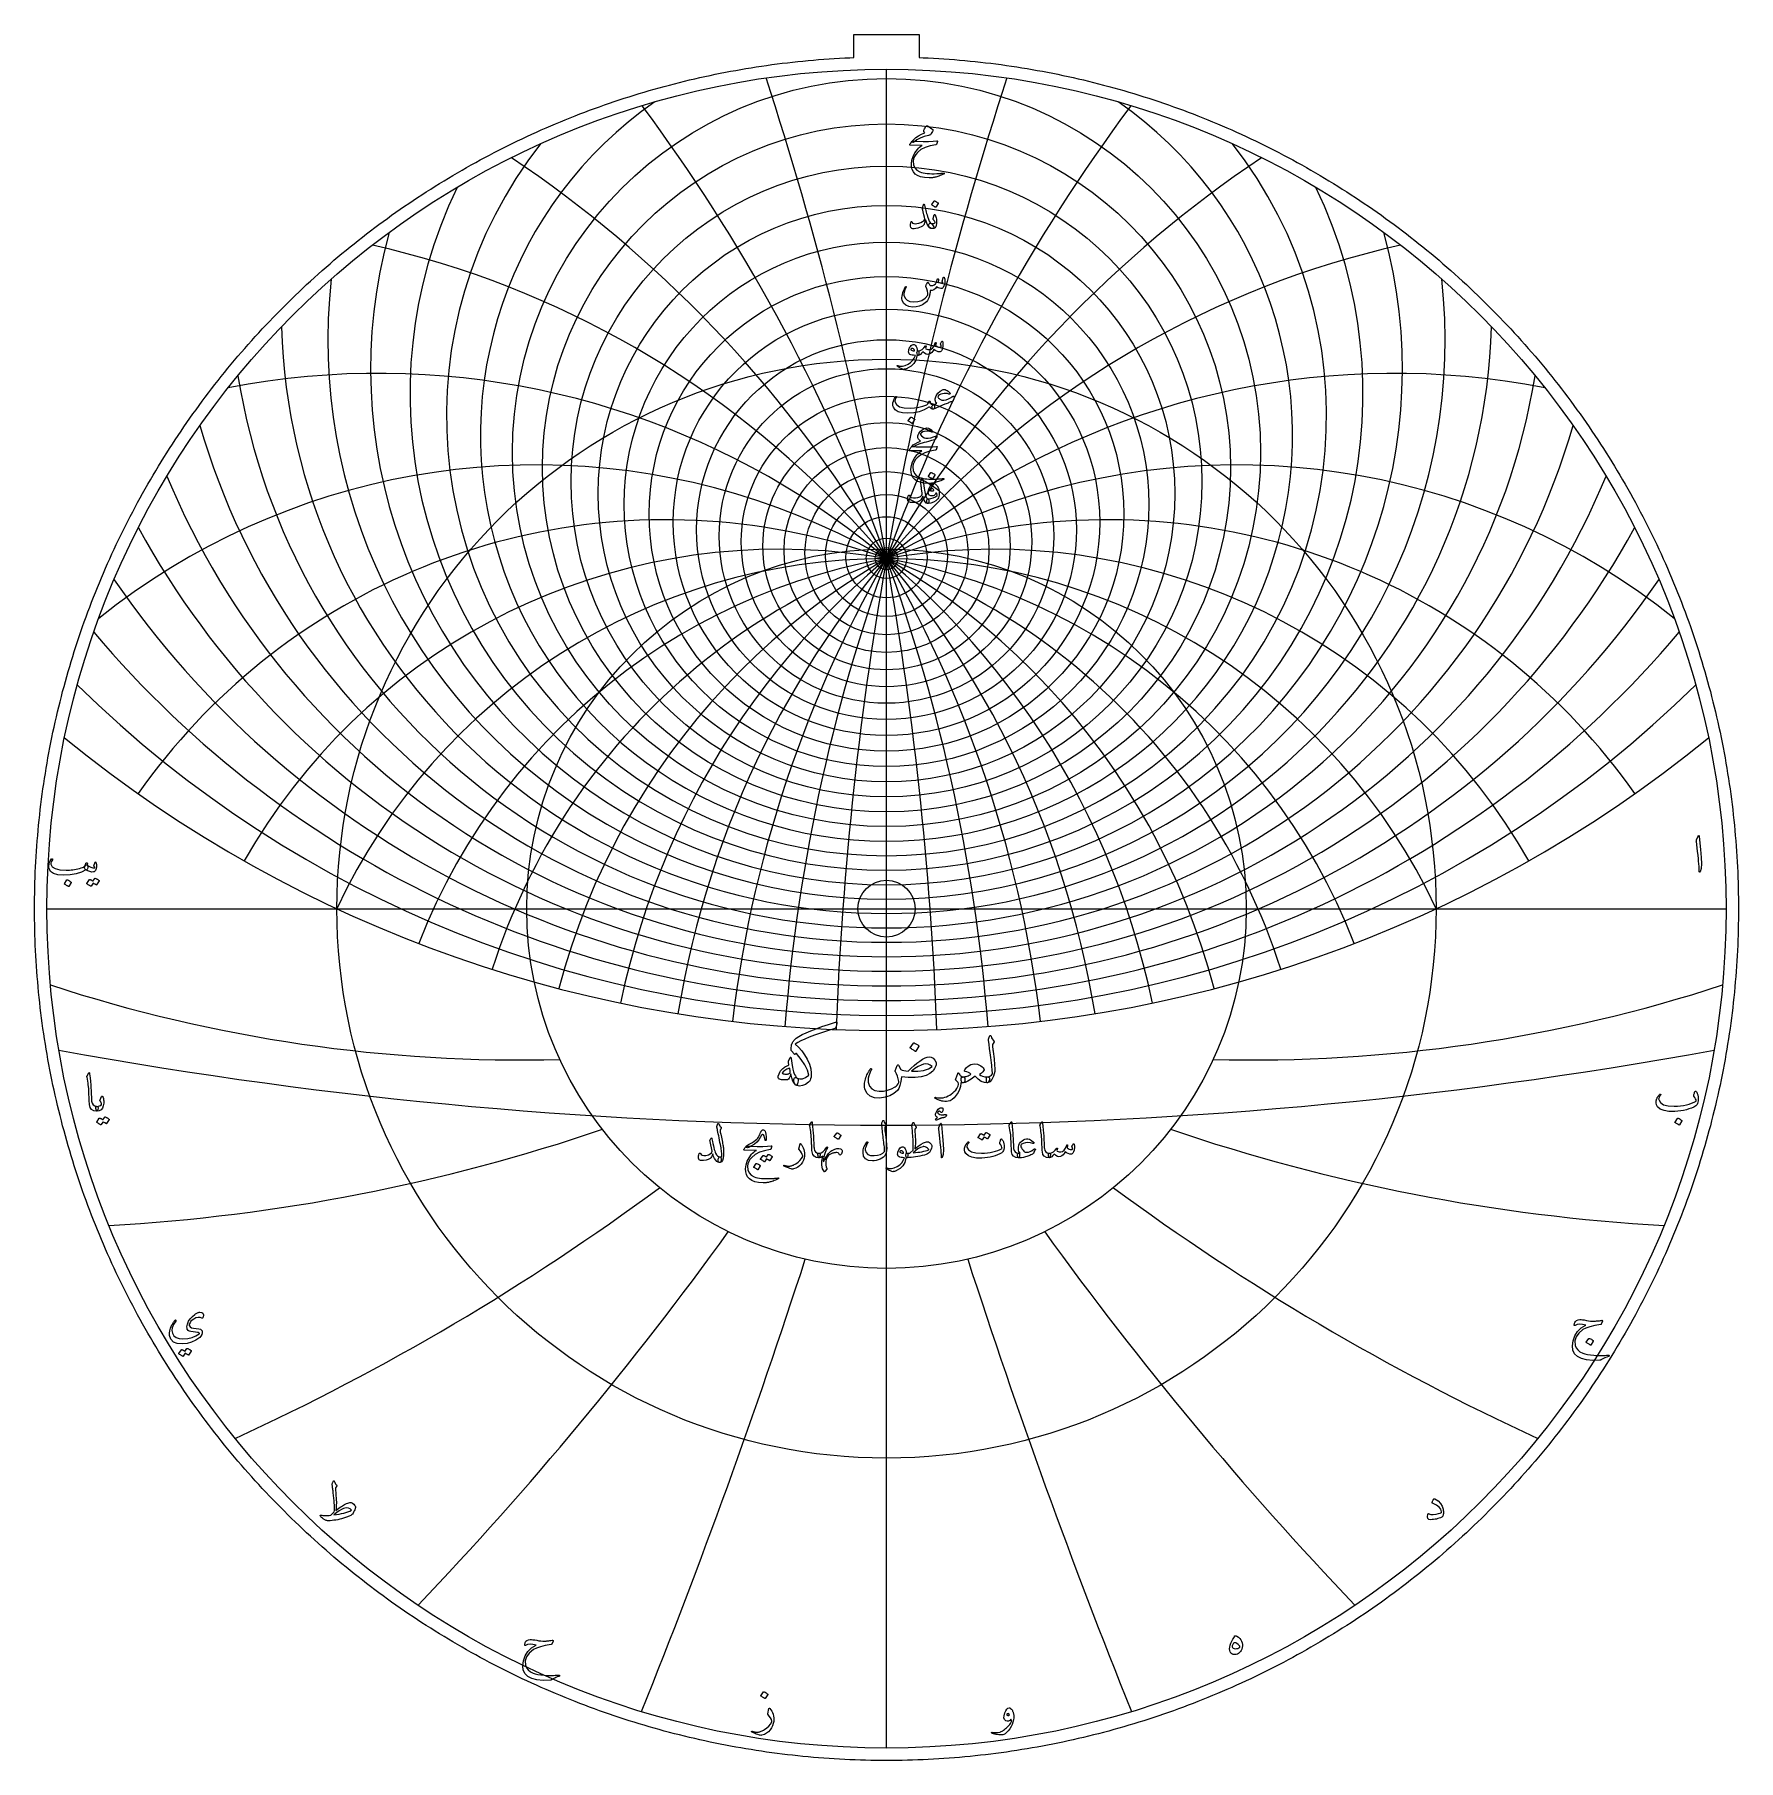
# Model space of a CAD drawing. Header units: millimetres. Extents: x -80 to 80, y -80 to 82.
import ezdxf

# ---------------------------------------------------------------- set-up
doc = ezdxf.new("R2010")
doc.units = ezdxf.units.MM
for name, color, linetype in [('CUT_INNER', 6, 'Continuous'), ('CUT_OUTER', 1, 'Continuous'), ('ENGRAVE', 7, 'Continuous'), ('ENGRAVE_FINE', 8, 'Continuous'), ('TEXT', 5, 'Continuous')]:
    doc.layers.add(name, color=color, linetype=linetype)

msp = doc.modelspace()

# ---------------------------------------------------------------- linework, layer by layer
at = {"layer": 'CUT_INNER'}
msp.add_circle((0, 0), 2.69, dxfattribs=at)
at = {"layer": 'CUT_OUTER'}
msp.add_lwpolyline([(80.3685, -0.4931), (80.3639, -0.9863), (80.3564, -1.4793), (80.3458, -1.9724), (80.3322, -2.4653), (80.3155, -2.9582), (80.2959, -3.4509), (80.2732, -3.9436), (80.2475, -4.436), (80.2188, -4.9283), (80.187, -5.4205), (80.1522, -5.9124), (80.1144, -6.4041), (80.0736, -6.8955), (80.0298, -7.3867), (79.983, -7.8776), (79.9332, -8.3683), (79.8803, -8.8586), (79.8244, -9.3485), (79.7656, -9.8381), (79.7037, -10.3274), (79.6388, -10.8163), (79.571, -11.3047), (79.5001, -11.7927), (79.4263, -12.2803), (79.3494, -12.7674), (79.2696, -13.2541), (79.1868, -13.7402), (79.101, -14.2258), (79.0122, -14.7109), (78.9204, -15.1954), (78.8257, -15.6794), (78.728, -16.1628), (78.6274, -16.6455), (78.5238, -17.1277), (78.4172, -17.6092), (78.3077, -18.09), (78.1952, -18.5701), (78.0798, -19.0496), (77.9614, -19.5283), (77.8401, -20.0063), (77.7159, -20.4836), (77.5888, -20.96), (77.4587, -21.4357), (77.3257, -21.9106), (77.1898, -22.3846), (77.051, -22.8578), (76.9093, -23.3302), (76.7647, -23.8016), (76.6172, -24.2722), (76.4668, -24.7419), (76.3136, -25.2106), (76.1575, -25.6784), (75.9985, -26.1452), (75.8366, -26.611), (75.6719, -27.0758), (75.5043, -27.5396), (75.3339, -28.0024), (75.1607, -28.4641), (74.9846, -28.9248), (74.8057, -29.3843), (74.624, -29.8428), (74.4395, -30.3001), (74.2522, -30.7563), (74.0621, -31.2113), (73.8692, -31.6651), (73.6735, -32.1178), (73.475, -32.5692), (73.2738, -33.0195), (73.0698, -33.4684), (72.8631, -33.9162), (72.6536, -34.3626), (72.4414, -34.8078), (72.2265, -35.2516), (72.0088, -35.6941), (71.7884, -36.1353), (71.5654, -36.5751), (71.3396, -37.0135), (71.1111, -37.4505), (70.88, -37.8862), (70.6462, -38.3204), (70.4098, -38.7531), (70.1706, -39.1844), (69.9289, -39.6142), (69.6845, -40.0426), (69.4375, -40.4694), (69.1879, -40.8947), (68.9356, -41.3184), (68.6808, -41.7406), (68.4234, -42.1613), (68.1634, -42.5803), (67.9009, -42.9978), (67.6358, -43.4136), (67.3681, -43.8278), (67.0979, -44.2403), (66.8252, -44.6512), (66.55, -45.0604), (66.2722, -45.4679), (65.992, -45.8736), (65.7093, -46.2777), (65.4241, -46.68), (65.1364, -47.0806), (64.8463, -47.4794), (64.5538, -47.8764), (64.2588, -48.2715), (63.9614, -48.6649), (63.6616, -49.0565), (63.3594, -49.4462), (63.0548, -49.834), (62.7479, -50.22), (62.4385, -50.604), (62.1269, -50.9862), (61.8128, -51.3664), (61.4965, -51.7447), (61.1778, -52.1211), (60.8569, -52.4955), (60.5336, -52.8679), (60.2081, -53.2384), (59.8803, -53.6068), (59.5502, -53.9732), (59.2179, -54.3376), (58.8834, -54.6999), (58.5467, -55.0602), (58.2077, -55.4184), (57.8666, -55.7745), (57.5233, -56.1285), (57.1778, -56.4804), (56.8302, -56.8302), (56.4804, -57.1778), (56.1285, -57.5233), (55.7745, -57.8666), (55.4184, -58.2077), (55.0602, -58.5467), (54.6999, -58.8834), (54.3376, -59.2179), (53.9732, -59.5502), (53.6068, -59.8803), (53.2384, -60.2081), (52.8679, -60.5336), (52.4955, -60.8569), (52.1211, -61.1778), (51.7447, -61.4965), (51.3664, -61.8128), (50.9862, -62.1269), (50.604, -62.4385), (50.22, -62.7479), (49.834, -63.0548), (49.4462, -63.3594), (49.0565, -63.6616), (48.6649, -63.9614), (48.2715, -64.2588), (47.8764, -64.5538), (47.4794, -64.8463), (47.0806, -65.1364), (46.68, -65.4241), (46.2777, -65.7093), (45.8736, -65.992), (45.4679, -66.2722), (45.0604, -66.55), (44.6512, -66.8252), (44.2403, -67.0979), (43.8278, -67.3681), (43.4136, -67.6358), (42.9978, -67.9009), (42.5803, -68.1634), (42.1613, -68.4234), (41.7406, -68.6808), (41.3184, -68.9356), (40.8947, -69.1879), (40.4694, -69.4375), (40.0426, -69.6845), (39.6142, -69.9289), (39.1844, -70.1706), (38.7531, -70.4098), (38.3204, -70.6462), (37.8862, -70.88), (37.4505, -71.1111), (37.0135, -71.3396), (36.5751, -71.5654), (36.1353, -71.7884), (35.6941, -72.0088), (35.2516, -72.2265), (34.8078, -72.4414), (34.3626, -72.6536), (33.9162, -72.8631), (33.4684, -73.0698), (33.0195, -73.2738), (32.5692, -73.475), (32.1178, -73.6735), (31.6651, -73.8692), (31.2113, -74.0621), (30.7563, -74.2522), (30.3001, -74.4395), (29.8428, -74.624), (29.3843, -74.8057), (28.9248, -74.9846), (28.4641, -75.1607), (28.0024, -75.3339), (27.5396, -75.5043), (27.0758, -75.6719), (26.611, -75.8366), (26.1452, -75.9985), (25.6784, -76.1575), (25.2106, -76.3136), (24.7419, -76.4668), (24.2722, -76.6172), (23.8016, -76.7647), (23.3302, -76.9093), (22.8578, -77.051), (22.3846, -77.1898), (21.9106, -77.3257), (21.4357, -77.4587), (20.96, -77.5888), (20.4836, -77.7159), (20.0063, -77.8401), (19.5283, -77.9614), (19.0496, -78.0798), (18.5701, -78.1952), (18.09, -78.3077), (17.6092, -78.4172), (17.1277, -78.5238), (16.6455, -78.6274), (16.1628, -78.728), (15.6794, -78.8257), (15.1954, -78.9204), (14.7109, -79.0122), (14.2258, -79.101), (13.7402, -79.1868), (13.2541, -79.2696), (12.7674, -79.3494), (12.2803, -79.4263), (11.7927, -79.5001), (11.3047, -79.571), (10.8163, -79.6388), (10.3274, -79.7037), (9.8381, -79.7656), (9.3485, -79.8244), (8.8586, -79.8803), (8.3683, -79.9332), (7.8776, -79.983), (7.3867, -80.0298), (6.8955, -80.0736), (6.4041, -80.1144), (5.9124, -80.1522), (5.4205, -80.187), (4.9283, -80.2188), (4.436, -80.2475), (3.9436, -80.2732), (3.4509, -80.2959), (2.9582, -80.3155), (2.4653, -80.3322), (1.9724, -80.3458), (1.4793, -80.3564), (0.9863, -80.3639), (0.4931, -80.3685), (0, -80.37), (-0.4931, -80.3685), (-0.9863, -80.3639), (-1.4793, -80.3564), (-1.9724, -80.3458), (-2.4653, -80.3322), (-2.9582, -80.3155), (-3.4509, -80.2959), (-3.9436, -80.2732), (-4.436, -80.2475), (-4.9283, -80.2188), (-5.4205, -80.187), (-5.9124, -80.1522), (-6.4041, -80.1144), (-6.8955, -80.0736), (-7.3867, -80.0298), (-7.8776, -79.983), (-8.3683, -79.9332), (-8.8586, -79.8803), (-9.3485, -79.8244), (-9.8381, -79.7656), (-10.3274, -79.7037), (-10.8163, -79.6388), (-11.3047, -79.571), (-11.7927, -79.5001), (-12.2803, -79.4263), (-12.7674, -79.3494), (-13.2541, -79.2696), (-13.7402, -79.1868), (-14.2258, -79.101), (-14.7109, -79.0122), (-15.1954, -78.9204), (-15.6794, -78.8257), (-16.1628, -78.728), (-16.6455, -78.6274), (-17.1277, -78.5238), (-17.6092, -78.4172), (-18.09, -78.3077), (-18.5701, -78.1952), (-19.0496, -78.0798), (-19.5283, -77.9614), (-20.0063, -77.8401), (-20.4836, -77.7159), (-20.96, -77.5888), (-21.4357, -77.4587), (-21.9106, -77.3257), (-22.3846, -77.1898), (-22.8578, -77.051), (-23.3302, -76.9093), (-23.8016, -76.7647), (-24.2722, -76.6172), (-24.7419, -76.4668), (-25.2106, -76.3136), (-25.6784, -76.1575), (-26.1452, -75.9985), (-26.611, -75.8366), (-27.0758, -75.6719), (-27.5396, -75.5043), (-28.0024, -75.3339), (-28.4641, -75.1607), (-28.9248, -74.9846), (-29.3843, -74.8057), (-29.8428, -74.624), (-30.3001, -74.4395), (-30.7563, -74.2522), (-31.2113, -74.0621), (-31.6651, -73.8692), (-32.1178, -73.6735), (-32.5692, -73.475), (-33.0195, -73.2738), (-33.4684, -73.0698), (-33.9162, -72.8631), (-34.3626, -72.6536), (-34.8078, -72.4414), (-35.2516, -72.2265), (-35.6941, -72.0088), (-36.1353, -71.7884), (-36.5751, -71.5654), (-37.0135, -71.3396), (-37.4505, -71.1111), (-37.8862, -70.88), (-38.3204, -70.6462), (-38.7531, -70.4098), (-39.1844, -70.1706), (-39.6142, -69.9289), (-40.0426, -69.6845), (-40.4694, -69.4375), (-40.8947, -69.1879), (-41.3184, -68.9356), (-41.7406, -68.6808), (-42.1613, -68.4234), (-42.5803, -68.1634), (-42.9978, -67.9009), (-43.4136, -67.6358), (-43.8278, -67.3681), (-44.2403, -67.0979), (-44.6512, -66.8252), (-45.0604, -66.55), (-45.4679, -66.2722), (-45.8736, -65.992), (-46.2777, -65.7093), (-46.68, -65.4241), (-47.0806, -65.1364), (-47.4794, -64.8463), (-47.8764, -64.5538), (-48.2715, -64.2588), (-48.6649, -63.9614), (-49.0565, -63.6616), (-49.4462, -63.3594), (-49.834, -63.0548), (-50.22, -62.7479), (-50.604, -62.4385), (-50.9862, -62.1269), (-51.3664, -61.8128), (-51.7447, -61.4965), (-52.1211, -61.1778), (-52.4955, -60.8569), (-52.8679, -60.5336), (-53.2384, -60.2081), (-53.6068, -59.8803), (-53.9732, -59.5502), (-54.3376, -59.2179), (-54.6999, -58.8834), (-55.0602, -58.5467), (-55.4184, -58.2077), (-55.7745, -57.8666), (-56.1285, -57.5233), (-56.4804, -57.1778), (-56.8302, -56.8302), (-57.1778, -56.4804), (-57.5233, -56.1285), (-57.8666, -55.7745), (-58.2077, -55.4184), (-58.5467, -55.0602), (-58.8834, -54.6999), (-59.2179, -54.3376), (-59.5502, -53.9732), (-59.8803, -53.6068), (-60.2081, -53.2384), (-60.5336, -52.8679), (-60.8569, -52.4955), (-61.1778, -52.1211), (-61.4965, -51.7447), (-61.8128, -51.3664), (-62.1269, -50.9862), (-62.4385, -50.604), (-62.7479, -50.22), (-63.0548, -49.834), (-63.3594, -49.4462), (-63.6616, -49.0565), (-63.9614, -48.6649), (-64.2588, -48.2715), (-64.5538, -47.8764), (-64.8463, -47.4794), (-65.1364, -47.0806), (-65.4241, -46.68), (-65.7093, -46.2777), (-65.992, -45.8736), (-66.2722, -45.4679), (-66.55, -45.0604), (-66.8252, -44.6512), (-67.0979, -44.2403), (-67.3681, -43.8278), (-67.6358, -43.4136), (-67.9009, -42.9978), (-68.1634, -42.5803), (-68.4234, -42.1613), (-68.6808, -41.7406), (-68.9356, -41.3184), (-69.1879, -40.8947), (-69.4375, -40.4694), (-69.6845, -40.0426), (-69.9289, -39.6142), (-70.1706, -39.1844), (-70.4098, -38.7531), (-70.6462, -38.3204), (-70.88, -37.8862), (-71.1111, -37.4505), (-71.3396, -37.0135), (-71.5654, -36.5751), (-71.7884, -36.1353), (-72.0088, -35.6941), (-72.2265, -35.2516), (-72.4414, -34.8078), (-72.6536, -34.3626), (-72.8631, -33.9162), (-73.0698, -33.4684), (-73.2738, -33.0195), (-73.475, -32.5692), (-73.6735, -32.1178), (-73.8692, -31.6651), (-74.0621, -31.2113), (-74.2522, -30.7563), (-74.4395, -30.3001), (-74.624, -29.8428), (-74.8057, -29.3843), (-74.9846, -28.9248), (-75.1607, -28.4641), (-75.3339, -28.0024), (-75.5043, -27.5396), (-75.6719, -27.0758), (-75.8366, -26.611), (-75.9985, -26.1452), (-76.1575, -25.6784), (-76.3136, -25.2106), (-76.4668, -24.7419), (-76.6172, -24.2722), (-76.7647, -23.8016), (-76.9093, -23.3302), (-77.051, -22.8578), (-77.1898, -22.3846), (-77.3257, -21.9106), (-77.4587, -21.4357), (-77.5888, -20.96), (-77.7159, -20.4836), (-77.8401, -20.0063), (-77.9614, -19.5283), (-78.0798, -19.0496), (-78.1952, -18.5701), (-78.3077, -18.09), (-78.4172, -17.6092), (-78.5238, -17.1277), (-78.6274, -16.6455), (-78.728, -16.1628), (-78.8257, -15.6794), (-78.9204, -15.1954), (-79.0122, -14.7109), (-79.101, -14.2258), (-79.1868, -13.7402), (-79.2696, -13.2541), (-79.3494, -12.7674), (-79.4263, -12.2803), (-79.5001, -11.7927), (-79.571, -11.3047), (-79.6388, -10.8163), (-79.7037, -10.3274), (-79.7656, -9.8381), (-79.8244, -9.3485), (-79.8803, -8.8586), (-79.9332, -8.3683), (-79.983, -7.8776), (-80.0298, -7.3867), (-80.0736, -6.8955), (-80.1144, -6.4041), (-80.1522, -5.9124), (-80.187, -5.4205), (-80.2188, -4.9283), (-80.2475, -4.436), (-80.2732, -3.9436), (-80.2959, -3.4509), (-80.3155, -2.9582), (-80.3322, -2.4653), (-80.3458, -1.9724), (-80.3564, -1.4793), (-80.3639, -0.9863), (-80.3685, -0.4931), (-80.37, 0), (-80.3685, 0.4931), (-80.3639, 0.9863), (-80.3564, 1.4793), (-80.3458, 1.9724), (-80.3322, 2.4653), (-80.3155, 2.9582), (-80.2959, 3.4509), (-80.2732, 3.9436), (-80.2475, 4.436), (-80.2188, 4.9283), (-80.187, 5.4205), (-80.1522, 5.9124), (-80.1144, 6.4041), (-80.0736, 6.8955), (-80.0298, 7.3867), (-79.983, 7.8776), (-79.9332, 8.3683), (-79.8803, 8.8586), (-79.8244, 9.3485), (-79.7656, 9.8381), (-79.7037, 10.3274), (-79.6388, 10.8163), (-79.571, 11.3047), (-79.5001, 11.7927), (-79.4263, 12.2803), (-79.3494, 12.7674), (-79.2696, 13.2541), (-79.1868, 13.7402), (-79.101, 14.2258), (-79.0122, 14.7109), (-78.9204, 15.1954), (-78.8257, 15.6794), (-78.728, 16.1628), (-78.6274, 16.6455), (-78.5238, 17.1277), (-78.4172, 17.6092), (-78.3077, 18.09), (-78.1952, 18.5701), (-78.0798, 19.0496), (-77.9614, 19.5283), (-77.8401, 20.0063), (-77.7159, 20.4836), (-77.5888, 20.96), (-77.4587, 21.4357), (-77.3257, 21.9106), (-77.1898, 22.3846), (-77.051, 22.8578), (-76.9093, 23.3302), (-76.7647, 23.8016), (-76.6172, 24.2722), (-76.4668, 24.7419), (-76.3136, 25.2106), (-76.1575, 25.6784), (-75.9985, 26.1452), (-75.8366, 26.611), (-75.6719, 27.0758), (-75.5043, 27.5396), (-75.3339, 28.0024), (-75.1607, 28.4641), (-74.9846, 28.9248), (-74.8057, 29.3843), (-74.624, 29.8428), (-74.4395, 30.3001), (-74.2522, 30.7563), (-74.0621, 31.2113), (-73.8692, 31.6651), (-73.6735, 32.1178), (-73.475, 32.5692), (-73.2738, 33.0195), (-73.0698, 33.4684), (-72.8631, 33.9162), (-72.6536, 34.3626), (-72.4414, 34.8078), (-72.2265, 35.2516), (-72.0088, 35.6941), (-71.7884, 36.1353), (-71.5654, 36.5751), (-71.3396, 37.0135), (-71.1111, 37.4505), (-70.88, 37.8862), (-70.6462, 38.3204), (-70.4098, 38.7531), (-70.1706, 39.1844), (-69.9289, 39.6142), (-69.6845, 40.0426), (-69.4375, 40.4694), (-69.1879, 40.8947), (-68.9356, 41.3184), (-68.6808, 41.7406), (-68.4234, 42.1613), (-68.1634, 42.5803), (-67.9009, 42.9978), (-67.6358, 43.4136), (-67.3681, 43.8278), (-67.0979, 44.2403), (-66.8252, 44.6512), (-66.55, 45.0604), (-66.2722, 45.4679), (-65.992, 45.8736), (-65.7093, 46.2777), (-65.4241, 46.68), (-65.1364, 47.0806), (-64.8463, 47.4794), (-64.5538, 47.8764), (-64.2588, 48.2715), (-63.9614, 48.6649), (-63.6616, 49.0565), (-63.3594, 49.4462), (-63.0548, 49.834), (-62.7479, 50.22), (-62.4385, 50.604), (-62.1269, 50.9862), (-61.8128, 51.3664), (-61.4965, 51.7447), (-61.1778, 52.1211), (-60.8569, 52.4955), (-60.5336, 52.8679), (-60.2081, 53.2384), (-59.8803, 53.6068), (-59.5502, 53.9732), (-59.2179, 54.3376), (-58.8834, 54.6999), (-58.5467, 55.0602), (-58.2077, 55.4184), (-57.8666, 55.7745), (-57.5233, 56.1285), (-57.1778, 56.4804), (-56.8302, 56.8302), (-56.4804, 57.1778), (-56.1285, 57.5233), (-55.7745, 57.8666), (-55.4184, 58.2077), (-55.0602, 58.5467), (-54.6999, 58.8834), (-54.3376, 59.2179), (-53.9732, 59.5502), (-53.6068, 59.8803), (-53.2384, 60.2081), (-52.8679, 60.5336), (-52.4955, 60.8569), (-52.1211, 61.1778), (-51.7447, 61.4965), (-51.3664, 61.8128), (-50.9862, 62.1269), (-50.604, 62.4385), (-50.22, 62.7479), (-49.834, 63.0548), (-49.4462, 63.3594), (-49.0565, 63.6616), (-48.6649, 63.9614), (-48.2715, 64.2588), (-47.8764, 64.5538), (-47.4794, 64.8463), (-47.0806, 65.1364), (-46.68, 65.4241), (-46.2777, 65.7093), (-45.8736, 65.992), (-45.4679, 66.2722), (-45.0604, 66.55), (-44.6512, 66.8252), (-44.2403, 67.0979), (-43.8278, 67.3681), (-43.4136, 67.6358), (-42.9978, 67.9009), (-42.5803, 68.1634), (-42.1613, 68.4234), (-41.7406, 68.6808), (-41.3184, 68.9356), (-40.8947, 69.1879), (-40.4694, 69.4375), (-40.0426, 69.6845), (-39.6142, 69.9289), (-39.1844, 70.1706), (-38.7531, 70.4098), (-38.3204, 70.6462), (-37.8862, 70.88), (-37.4505, 71.1111), (-37.0135, 71.3396), (-36.5751, 71.5654), (-36.1353, 71.7884), (-35.6941, 72.0088), (-35.2516, 72.2265), (-34.8078, 72.4414), (-34.3626, 72.6536), (-33.9162, 72.8631), (-33.4684, 73.0698), (-33.0195, 73.2738), (-32.5692, 73.475), (-32.1178, 73.6735), (-31.6651, 73.8692), (-31.2113, 74.0621), (-30.7563, 74.2522), (-30.3001, 74.4395), (-29.8428, 74.624), (-29.3843, 74.8057), (-28.9248, 74.9846), (-28.4641, 75.1607), (-28.0024, 75.3339), (-27.5396, 75.5043), (-27.0758, 75.6719), (-26.611, 75.8366), (-26.1452, 75.9985), (-25.6784, 76.1575), (-25.2106, 76.3136), (-24.7419, 76.4668), (-24.2722, 76.6172), (-23.8016, 76.7647), (-23.3302, 76.9093), (-22.8578, 77.051), (-22.3846, 77.1898), (-21.9106, 77.3257), (-21.4357, 77.4587), (-20.96, 77.5888), (-20.4836, 77.7159), (-20.0063, 77.8401), (-19.5283, 77.9614), (-19.0496, 78.0798), (-18.5701, 78.1952), (-18.09, 78.3077), (-17.6092, 78.4172), (-17.1277, 78.5238), (-16.6455, 78.6274), (-16.1628, 78.728), (-15.6794, 78.8257), (-15.1954, 78.9204), (-14.7109, 79.0122), (-14.2258, 79.101), (-13.7402, 79.1868), (-13.2541, 79.2696), (-12.7674, 79.3494), (-12.2803, 79.4263), (-11.7927, 79.5001), (-11.3047, 79.571), (-10.8163, 79.6388), (-10.3274, 79.7037), (-9.8381, 79.7656), (-9.3485, 79.8244), (-8.8586, 79.8803), (-8.3683, 79.9332), (-7.8776, 79.983), (-7.3867, 80.0298), (-6.8955, 80.0736), (-6.4041, 80.1144), (-5.9124, 80.1522), (-5.4205, 80.187), (-4.9283, 80.2188), (-4.436, 80.2475), (-3.9436, 80.2732), (-3.4509, 80.2959), (-3.08, 80.3107), (-3.08, 82.482), (3.08, 82.482), (3.08, 80.3107), (3.4509, 80.2959), (3.9436, 80.2732), (4.436, 80.2475), (4.9283, 80.2188), (5.4205, 80.187), (5.9124, 80.1522), (6.4041, 80.1144), (6.8955, 80.0736), (7.3867, 80.0298), (7.8776, 79.983), (8.3683, 79.9332), (8.8586, 79.8803), (9.3485, 79.8244), (9.8381, 79.7656), (10.3274, 79.7037), (10.8163, 79.6388), (11.3047, 79.571), (11.7927, 79.5001), (12.2803, 79.4263), (12.7674, 79.3494), (13.2541, 79.2696), (13.7402, 79.1868), (14.2258, 79.101), (14.7109, 79.0122), (15.1954, 78.9204), (15.6794, 78.8257), (16.1628, 78.728), (16.6455, 78.6274), (17.1277, 78.5238), (17.6092, 78.4172), (18.09, 78.3077), (18.5701, 78.1952), (19.0496, 78.0798), (19.5283, 77.9614), (20.0063, 77.8401), (20.4836, 77.7159), (20.96, 77.5888), (21.4357, 77.4587), (21.9106, 77.3257), (22.3846, 77.1898), (22.8578, 77.051), (23.3302, 76.9093), (23.8016, 76.7647), (24.2722, 76.6172), (24.7419, 76.4668), (25.2106, 76.3136), (25.6784, 76.1575), (26.1452, 75.9985), (26.611, 75.8366), (27.0758, 75.6719), (27.5396, 75.5043), (28.0024, 75.3339), (28.4641, 75.1607), (28.9248, 74.9846), (29.3843, 74.8057), (29.8428, 74.624), (30.3001, 74.4395), (30.7563, 74.2522), (31.2113, 74.0621), (31.6651, 73.8692), (32.1178, 73.6735), (32.5692, 73.475), (33.0195, 73.2738), (33.4684, 73.0698), (33.9162, 72.8631), (34.3626, 72.6536), (34.8078, 72.4414), (35.2516, 72.2265), (35.6941, 72.0088), (36.1353, 71.7884), (36.5751, 71.5654), (37.0135, 71.3396), (37.4505, 71.1111), (37.8862, 70.88), (38.3204, 70.6462), (38.7531, 70.4098), (39.1844, 70.1706), (39.6142, 69.9289), (40.0426, 69.6845), (40.4694, 69.4375), (40.8947, 69.1879), (41.3184, 68.9356), (41.7406, 68.6808), (42.1613, 68.4234), (42.5803, 68.1634), (42.9978, 67.9009), (43.4136, 67.6358), (43.8278, 67.3681), (44.2403, 67.0979), (44.6512, 66.8252), (45.0604, 66.55), (45.4679, 66.2722), (45.8736, 65.992), (46.2777, 65.7093), (46.68, 65.4241), (47.0806, 65.1364), (47.4794, 64.8463), (47.8764, 64.5538), (48.2715, 64.2588), (48.6649, 63.9614), (49.0565, 63.6616), (49.4462, 63.3594), (49.834, 63.0548), (50.22, 62.7479), (50.604, 62.4385), (50.9862, 62.1269), (51.3664, 61.8128), (51.7447, 61.4965), (52.1211, 61.1778), (52.4955, 60.8569), (52.8679, 60.5336), (53.2384, 60.2081), (53.6068, 59.8803), (53.9732, 59.5502), (54.3376, 59.2179), (54.6999, 58.8834), (55.0602, 58.5467), (55.4184, 58.2077), (55.7745, 57.8666), (56.1285, 57.5233), (56.4804, 57.1778), (56.8302, 56.8302), (57.1778, 56.4804), (57.5233, 56.1285), (57.8666, 55.7745), (58.2077, 55.4184), (58.5467, 55.0602), (58.8834, 54.6999), (59.2179, 54.3376), (59.5502, 53.9732), (59.8803, 53.6068), (60.2081, 53.2384), (60.5336, 52.8679), (60.8569, 52.4955), (61.1778, 52.1211), (61.4965, 51.7447), (61.8128, 51.3664), (62.1269, 50.9862), (62.4385, 50.604), (62.7479, 50.22), (63.0548, 49.834), (63.3594, 49.4462), (63.6616, 49.0565), (63.9614, 48.6649), (64.2588, 48.2715), (64.5538, 47.8764), (64.8463, 47.4794), (65.1364, 47.0806), (65.4241, 46.68), (65.7093, 46.2777), (65.992, 45.8736), (66.2722, 45.4679), (66.55, 45.0604), (66.8252, 44.6512), (67.0979, 44.2403), (67.3681, 43.8278), (67.6358, 43.4136), (67.9009, 42.9978), (68.1634, 42.5803), (68.4234, 42.1613), (68.6808, 41.7406), (68.9356, 41.3184), (69.1879, 40.8947), (69.4375, 40.4694), (69.6845, 40.0426), (69.9289, 39.6142), (70.1706, 39.1844), (70.4098, 38.7531), (70.6462, 38.3204), (70.88, 37.8862), (71.1111, 37.4505), (71.3396, 37.0135), (71.5654, 36.5751), (71.7884, 36.1353), (72.0088, 35.6941), (72.2265, 35.2516), (72.4414, 34.8078), (72.6536, 34.3626), (72.8631, 33.9162), (73.0698, 33.4684), (73.2738, 33.0195), (73.475, 32.5692), (73.6735, 32.1178), (73.8692, 31.6651), (74.0621, 31.2113), (74.2522, 30.7563), (74.4395, 30.3001), (74.624, 29.8428), (74.8057, 29.3843), (74.9846, 28.9248), (75.1607, 28.4641), (75.3339, 28.0024), (75.5043, 27.5396), (75.6719, 27.0758), (75.8366, 26.611), (75.9985, 26.1452), (76.1575, 25.6784), (76.3136, 25.2106), (76.4668, 24.7419), (76.6172, 24.2722), (76.7647, 23.8016), (76.9093, 23.3302), (77.051, 22.8578), (77.1898, 22.3846), (77.3257, 21.9106), (77.4587, 21.4357), (77.5888, 20.96), (77.7159, 20.4836), (77.8401, 20.0063), (77.9614, 19.5283), (78.0798, 19.0496), (78.1952, 18.5701), (78.3077, 18.09), (78.4172, 17.6092), (78.5238, 17.1277), (78.6274, 16.6455), (78.728, 16.1628), (78.8257, 15.6794), (78.9204, 15.1954), (79.0122, 14.7109), (79.101, 14.2258), (79.1868, 13.7402), (79.2696, 13.2541), (79.3494, 12.7674), (79.4263, 12.2803), (79.5001, 11.7927), (79.571, 11.3047), (79.6388, 10.8163), (79.7037, 10.3274), (79.7656, 9.8381), (79.8244, 9.3485), (79.8803, 8.8586), (79.9332, 8.3683), (79.983, 7.8776), (80.0298, 7.3867), (80.0736, 6.8955), (80.1144, 6.4041), (80.1522, 5.9124), (80.187, 5.4205), (80.2188, 4.9283), (80.2475, 4.436), (80.2732, 3.9436), (80.2959, 3.4509), (80.3155, 2.9582), (80.3322, 2.4653), (80.3458, 1.9724), (80.3564, 1.4793), (80.3639, 0.9863), (80.3685, 0.4931), (80.37, 0)], close=True, dxfattribs=at)
at = {"layer": 'ENGRAVE'}
for points in [[(0, -79.2), (0, 79.2)], [(-79.2, 0), (79.2, 0)], [(0, -79.2), (0, -33.9362)]]:
    msp.add_lwpolyline(points, dxfattribs=at)
for centre, radius in [((0, 0), 79.2), ((0, 41.5908), 32.4494), ((0, 36.4617), 20.1155), ((0, 0), 51.8435), ((0, 33.8384), 9.6634), ((0, 0), 33.9362), ((0, 33.0279), 1.056)]:
    msp.add_circle(centre, radius, dxfattribs=at)
for centre, radius, start, end in [((0, 50.927), 48.6634, 164.663432, 15.336568), ((0, 68.9515), 73.4873, 202.52382, 337.47618), ((0, -24.175), 57.203, 25, 155), ((0, -24.175), 57.203, 25, 155), ((0, 111.1787), 122.6721, 230.794386, 309.205614), ((-34.4562, 128.5923), 142.8669, 251.886951, 271.462631), ((34.4562, 128.5923), 142.8669, 268.537369, 288.113049), ((-83.0596, 143.8634), 174.021, 273.200226, 288.860771), ((83.0596, 143.8634), 174.021, 251.139229, 266.799774), ((-156.4052, 156.4052), 227.1848, 294.709191, 306.454599), ((156.4052, 156.4052), 227.1848, 233.545401, 245.290809), ((-287.0552, 165.7314), 335.4927, 316.377737, 324.208009), ((287.0552, 165.7314), 335.4927, 215.791991, 223.622263), ((-639.9634, 171.4777), 664.5641, 338.1594718, 342.074608), ((639.9634, 171.4777), 664.5641, 197.925392, 201.8405282)]:
    msp.add_arc(centre, radius, start, end, dxfattribs=at)
at = {"layer": 'ENGRAVE_FINE'}
for centre, radius in [((0, 43.0375), 35.2894), ((0, 40.3051), 29.7574), ((0, 39.1628), 27.1938), ((0, 38.1494), 24.7418), ((0, 37.2525), 22.3866), ((0, 35.7683), 17.9172), ((0, 35.165), 15.7815), ((0, 34.6455), 13.6994), ((0, 34.2047), 11.6625), ((0, 33.5432), 7.695), ((0, 33.3163), 5.7506), ((0, 33.1556), 3.824), ((0, 33.0598), 1.9091)]:
    msp.add_circle(centre, radius, dxfattribs=at)
for centre, radius, start, end in [((-324.4141, -24.175), 329.4187, 2.222313, 18.138904), ((-324.4141, -24.175), 329.4187, 2.222313, 18.138904), ((324.4141, -24.175), 329.4187, 161.861096, 177.777687), ((324.4141, -24.175), 329.4187, 161.861096, 177.777687), ((0, 44.6662), 38.3007, 124.768643, 55.231357), ((-157.1638, -24.175), 167.2502, 4.47719, 36.696033), ((-157.1638, -24.175), 167.2502, 4.47719, 36.696033), ((157.1638, -24.175), 167.2502, 143.303967, 175.52281), ((157.1638, -24.175), 167.2502, 143.303967, 175.52281), ((0, 46.5024), 41.5104, 141.807745, 38.192255), ((-99.0784, -24.175), 114.4059, 6.799082, 56.167179), ((-99.0784, -24.175), 114.4059, 6.799082, 56.167179), ((99.0784, -24.175), 114.4059, 123.832821, 173.200918), ((99.0784, -24.175), 114.4059, 123.832821, 173.200918), ((0, 48.5767), 44.9514, 154.322624, 25.677376), ((-68.1718, -24.175), 88.992, 9.226433, 77.22755), ((-68.1718, -24.175), 88.992, 9.226433, 77.22755), ((68.1718, -24.175), 88.992, 102.77245, 170.773567), ((68.1718, -24.175), 88.992, 102.77245, 170.773567), ((0, 53.5999), 52.695, 173.668859, 6.331141), ((0, 56.6539), 57.1063, 181.754826, 358.245174), ((-47.999, -24.175), 74.6732, 11.804305, 100.885265), ((-47.999, -24.175), 74.6732, 11.804305, 100.885265), ((47.999, -24.175), 74.6732, 79.114735, 168.195695), ((47.999, -24.175), 74.6732, 79.114735, 168.195695), ((0, 60.1626), 61.973, 189.16365, 350.83635), ((0, 64.2207), 67.3916, 196.051023, 343.948977), ((-33.0261, -24.175), 66.0523, 14.587882, 128.690572), ((-33.0261, -24.175), 66.0523, 14.587882, 128.690572), ((33.0261, -24.175), 66.0523, 51.309428, 165.412118), ((33.0261, -24.175), 66.0523, 51.309428, 165.412118), ((-20.8202, -24.175), 60.8741, 17.647457, 144.863094), ((-20.8202, -24.175), 60.8741, 17.647457, 144.863094), ((0, 74.5185), 80.4253, 208.658993, 331.341007), ((20.8202, -24.175), 60.8741, 35.136906, 162.352543), ((20.8202, -24.175), 60.8741, 35.136906, 162.352543), ((-10.0864, -24.175), 58.0854, 21.075864, 150.400641), ((-10.0864, -24.175), 58.0854, 21.075864, 150.400641), ((10.0864, -24.175), 58.0854, 29.599359, 158.924136), ((10.0864, -24.175), 58.0854, 29.599359, 158.924136), ((0, 81.1431), 88.4293, 214.513993, 325.486007), ((0, 89.133), 97.8086, 220.132937, 319.867063), ((0, 98.9277), 109.0051, 225.550488, 314.449512), ((0, 413.6059), 434.0276, 259.637891, 280.362109)]:
    msp.add_arc(centre, radius, start, end, dxfattribs=at)
at = {"layer": 'TEXT'}
for points in [[(3.9532, 72.9555), (3.5439, 72.8487), (3.1827, 72.7108), (2.8695, 72.5419), (2.6042, 72.3419), (2.5635, 72.3112), (2.5258, 72.2939), (2.4909, 72.2901), (2.459, 72.2998), (2.4219, 72.344), (2.4274, 72.4063), (2.4757, 72.4868), (2.5668, 72.5855), (2.7819, 72.7641), (3.0293, 72.9251), (3.3089, 73.0685), (3.6206, 73.1944), (3.5316, 73.3255), (3.515, 73.3583), (3.507, 73.3911), (3.5079, 73.4239), (3.5176, 73.4567), (3.5805, 73.5817), (3.6382, 73.685), (3.6906, 73.7667), (3.7377, 73.8267), (3.7679, 73.8551), (3.7974, 73.87), (3.8264, 73.8715), (3.8548, 73.8595), (4.0196, 73.7664), (4.1581, 73.6792), (4.2702, 73.5978), (4.356, 73.5223), (4.3727, 73.498), (4.3806, 73.4672), (4.3797, 73.43), (4.3701, 73.3864), (4.3399, 73.3182), (4.2916, 73.2354), (4.2251, 73.1379), (4.1405, 73.0258), (4.1183, 73.0091), (4.0797, 72.9918), (4.0246, 72.974), (3.9532, 72.9555)], [(2.8478, 72.4122), (3.4488, 72.3911), (3.9684, 72.3888), (4.4066, 72.4052), (4.7635, 72.4403), (4.7745, 72.4416), (4.784, 72.4409), (4.792, 72.4381), (4.7986, 72.4333), (4.8035, 72.4267), (4.8062, 72.4186), (4.807, 72.4091), (4.8057, 72.3981), (4.7964, 72.3554), (4.7875, 72.3162), (4.7789, 72.2805), (4.7705, 72.2483), (4.7625, 72.2196), (4.7547, 72.1944), (4.7472, 72.1727), (4.7401, 72.1546), (4.7249, 72.1256), (4.7073, 72.1042), (4.6874, 72.0905), (4.6651, 72.0843), (4.1241, 71.9862), (3.6534, 71.8326), (3.2529, 71.6232), (2.9227, 71.3583), (2.7559, 71.1677), (2.6347, 70.966), (2.5591, 70.7532), (2.5293, 70.5293), (2.558, 70.1777), (2.6721, 69.8911), (2.8718, 69.6695), (3.1569, 69.5129), (3.3048, 69.4654), (3.4672, 69.4262), (3.6443, 69.3952), (3.8361, 69.3724), (4.0422, 69.3574), (4.2623, 69.3501), (4.4965, 69.3504), (4.7448, 69.3583), (4.833, 69.3633), (4.9198, 69.3688), (5.0052, 69.375), (5.089, 69.3817), (5.1708, 69.389), (5.25, 69.3969), (5.3266, 69.4054), (5.4005, 69.4145), (5.423, 69.4157), (5.4391, 69.4098), (5.4488, 69.3969), (5.452, 69.377), (5.4503, 69.3539), (5.445, 69.3361), (5.4362, 69.3235), (5.4239, 69.3161), (5.2916, 69.2602), (5.1663, 69.2096), (5.048, 69.1642), (4.9368, 69.1241), (4.8329, 69.089), (4.7366, 69.0585), (4.6479, 69.0328), (4.5668, 69.0117), (4.4905, 68.9962), (4.4163, 68.9824), (4.3441, 68.9704), (4.274, 68.9602), (4.2057, 68.9523), (4.1388, 68.9473), (4.0734, 68.9452), (4.0094, 68.9461), (3.5726, 68.9801), (3.2085, 69.0539), (2.9169, 69.1674), (2.6979, 69.3208), (2.5372, 69.5126), (2.4251, 69.7365), (2.3615, 69.9927), (2.3466, 70.281), (2.3926, 70.6388), (2.5024, 70.9859), (2.676, 71.3226), (2.9134, 71.6487), (3.0062, 71.7474), (3.1113, 71.8419), (3.2287, 71.9324), (3.3583, 72.0187), (2.2248, 72.0281), (2.1976, 72.0398), (2.1862, 72.0609), (2.1906, 72.0913), (2.2108, 72.1312), (2.2488, 72.1891), (2.2834, 72.2412), (2.3144, 72.2875), (2.3419, 72.3279), (2.3659, 72.3621), (2.3864, 72.3899), (2.4034, 72.4113), (2.4169, 72.4262), (2.4473, 72.4289), (2.5293, 72.4274), (2.6628, 72.4218), (2.8478, 72.4122)], [(4.4942, 66.7725), (4.5, 66.7784), (4.5082, 66.7819), (4.5188, 66.7831), (4.5316, 66.7819), (4.6227, 66.745), (4.7085, 66.6999), (4.789, 66.6467), (4.8642, 66.5852), (4.8715, 66.5758), (4.8747, 66.5664), (4.8739, 66.5571), (4.8689, 66.5477), (4.6487, 66.1917), (4.6405, 66.1832), (4.63, 66.1812), (4.6171, 66.1856), (4.6019, 66.1964), (4.5887, 66.2058), (4.5679, 66.2198), (4.5395, 66.2386), (4.5035, 66.262), (4.4593, 66.2901), (4.4064, 66.3229), (4.3446, 66.3604), (4.274, 66.4025), (4.2647, 66.4095), (4.26, 66.4166), (4.26, 66.4236), (4.2647, 66.4306)], [(3.5902, 66.3697), (3.6171, 66.2469), (3.6464, 66.1221), (3.678, 65.9952), (3.712, 65.8662), (3.7483, 65.7346), (3.7869, 65.5998), (3.8279, 65.4618), (3.8712, 65.3205), (3.9587, 65.0664), (4.0387, 64.8756), (4.111, 64.7479), (4.1757, 64.6835), (4.2322, 64.6452), (4.2893, 64.591), (4.3469, 64.5211), (4.4052, 64.4353), (4.4602, 64.329), (4.4754, 64.2491), (4.4508, 64.1955), (4.3864, 64.1683), (4.1783, 64.1894), (3.9942, 64.3276), (3.834, 64.5828), (3.6979, 64.9552), (3.695, 64.9613), (3.6909, 64.9657), (3.6856, 64.9684), (3.6792, 64.9692), (3.6745, 64.9684), (3.6698, 64.9657), (3.6651, 64.9613), (3.6604, 64.9552), (3.6473, 64.8949), (3.6312, 64.8311), (3.6121, 64.7637), (3.5902, 64.6929), (3.5662, 64.6259), (3.541, 64.5699), (3.5147, 64.5252), (3.4871, 64.4915), (3.3882, 64.4051), (3.2647, 64.3287), (3.1165, 64.2623), (2.9438, 64.2058), (2.7682, 64.1639), (2.6159, 64.1461), (2.4871, 64.1522), (2.3817, 64.1824), (2.2916, 64.2579), (2.2506, 64.3908), (2.2588, 64.5811), (2.3162, 64.8287), (2.3217, 64.8369), (2.3291, 64.8428), (2.3381, 64.8463), (2.349, 64.8475), (2.3618, 64.846), (2.3724, 64.8416), (2.3806, 64.8343), (2.3864, 64.824), (2.4087, 64.7722), (2.4333, 64.7292), (2.4602, 64.6949), (2.4895, 64.6695), (2.5808, 64.6355), (2.7049, 64.6273), (2.8618, 64.6449), (3.0515, 64.6882), (3.2538, 64.7532), (3.411, 64.8264), (3.5231, 64.9078), (3.5902, 64.9974), (3.6013, 65.0881), (3.5832, 65.2433), (3.5357, 65.4628), (3.459, 65.7468), (3.4222, 65.8964), (3.4005, 66.0173), (3.3941, 66.1095), (3.4028, 66.173), (3.4918, 66.4259), (3.5015, 66.4526), (3.5117, 66.4716), (3.5226, 66.483), (3.534, 66.4868), (3.548, 66.4795), (3.5621, 66.4575), (3.5761, 66.421), (3.5902, 66.3697)], [(4.5363, 64.8568), (4.5088, 64.9028), (4.4825, 64.9423), (4.4573, 64.9754), (4.4333, 65.002), (4.416, 65.0249), (4.4064, 65.0512), (4.4043, 65.0811), (4.4099, 65.1144), (4.5082, 65.4704), (4.522, 65.5015), (4.5398, 65.5102), (4.5618, 65.4968), (4.5879, 65.4611), (4.6271, 65.3852), (4.6605, 65.2936), (4.688, 65.1862), (4.7096, 65.0629), (4.7222, 64.9447), (4.7272, 64.8287), (4.7246, 64.7151), (4.7143, 64.6039), (4.6976, 64.507), (4.6757, 64.4224), (4.6484, 64.3501), (4.616, 64.2901), (4.5758, 64.2456), (4.5211, 64.2105), (4.4517, 64.1847), (4.3677, 64.1683), (4.2816, 64.1651), (4.2014, 64.1788), (4.1271, 64.2096), (4.0586, 64.2573), (4.0056, 64.3179), (3.9778, 64.3873), (3.9751, 64.4654), (3.9977, 64.5524), (4.0337, 64.6235), (4.0761, 64.6683), (4.125, 64.6868), (4.1804, 64.6788), (4.308, 64.6481), (4.4192, 64.6449), (4.5141, 64.6692), (4.5925, 64.721), (4.5943, 64.7348), (4.5855, 64.762), (4.5662, 64.8027), (4.5363, 64.8568)], [(5.3443, 59.5359), (5.3525, 59.5564), (5.363, 59.571), (5.3759, 59.5798), (5.3911, 59.5827), (5.4107, 59.5804), (5.4274, 59.5733), (5.4412, 59.5616), (5.452, 59.5452), (5.4787, 59.4867), (5.4977, 59.4141), (5.5091, 59.3274), (5.5129, 59.2267), (5.5027, 59.0622), (5.4719, 58.9059), (5.4207, 58.7578), (5.349, 58.6178), (5.3244, 58.5842), (5.2975, 58.5581), (5.2682, 58.5397), (5.2366, 58.5288), (5.1221, 58.5215), (4.9989, 58.5417), (4.8668, 58.5894), (4.726, 58.6647), (4.6075, 58.5022), (4.4672, 58.3942), (4.3054, 58.3406), (4.1218, 58.3415), (4.1158, 58.2427), (4.1072, 58.1477), (4.0959, 58.0565), (4.082, 57.9691), (4.0655, 57.885), (4.0463, 57.8034), (4.0245, 57.7245), (4, 57.6483), (3.9432, 57.5107), (3.8665, 57.3836), (3.7699, 57.2671), (3.6534, 57.1612), (3.3809, 56.9797), (3.0925, 56.852), (2.7884, 56.7782), (2.4684, 56.7583), (2.108, 56.8072), (1.8232, 56.9352), (1.6139, 57.1421), (1.4801, 57.4281), (1.462, 57.5312), (1.459, 57.653), (1.4713, 57.7935), (1.4988, 57.9527), (1.543, 58.1272), (1.6054, 58.3087), (1.6859, 58.4972), (1.7846, 58.6928), (1.7925, 58.7051), (1.8021, 58.7139), (1.8135, 58.7191), (1.8267, 58.7209), (1.8399, 58.7197), (1.8513, 58.7162), (1.861, 58.7103), (1.8689, 58.7021), (1.8741, 58.6901), (1.8759, 58.6776), (1.8741, 58.6644), (1.8689, 58.6506), (1.7436, 58.3904), (1.6628, 58.1764), (1.6265, 58.0086), (1.6347, 57.8872), (1.7529, 57.6193), (1.9391, 57.4246), (2.1932, 57.3031), (2.5152, 57.2548), (2.9655, 57.2835), (3.3466, 57.3977), (3.6587, 57.5973), (3.9017, 57.8825), (3.9008, 58.0704), (3.87, 58.2689), (3.8095, 58.4779), (3.719, 58.6975), (3.7076, 58.7197), (3.7014, 58.7396), (3.7006, 58.7572), (3.7049, 58.7724), (3.7301, 58.8247), (3.7541, 58.8737), (3.777, 58.9195), (3.7986, 58.9621), (3.8191, 59.0009), (3.8384, 59.0353), (3.8566, 59.0653), (3.8736, 59.0909), (3.8832, 59.1017), (3.8935, 59.1061), (3.9043, 59.1041), (3.9157, 59.0956), (3.9216, 59.0892), (3.9298, 59.0792), (3.9403, 59.0657), (3.9532, 59.0488), (3.9678, 59.0283), (3.9836, 59.0043), (4.0006, 58.9767), (4.0188, 58.9457), (4.0556, 58.886), (4.0867, 58.8427), (4.1119, 58.8157), (4.1312, 58.8052), (4.253, 58.7949), (4.3747, 58.8157), (4.4965, 58.8675), (4.6183, 58.9504), (4.6625, 59.0054), (4.7061, 59.0956), (4.7492, 59.2209), (4.7916, 59.3813), (4.7957, 59.3965), (4.8033, 59.4094), (4.8144, 59.42), (4.8291, 59.4281), (4.8428, 59.4334), (4.856, 59.4352), (4.8686, 59.4334), (4.8806, 59.4281), (4.8985, 59.3989), (4.9052, 59.3438), (4.9008, 59.263), (4.8853, 59.1565), (4.9798, 59.0985), (5.0808, 59.0605), (5.1883, 59.0423), (5.3021, 59.0441), (5.3007, 59.0783), (5.2963, 59.1061), (5.289, 59.1275), (5.2787, 59.1424), (5.267, 59.1565), (5.26, 59.1705), (5.2576, 59.1846), (5.26, 59.1986)], [(2.8689, 52.1533), (2.7591, 51.7678), (2.575, 51.4449), (2.3165, 51.1846), (1.9836, 50.987), (1.9371, 50.967), (1.8911, 50.949), (1.8457, 50.933), (1.8009, 50.9191), (1.757, 50.9076), (1.7143, 50.8986), (1.6727, 50.8923), (1.6323, 50.8887), (1.5316, 50.903), (1.3981, 50.9554), (1.2319, 51.0459), (1.0328, 51.1744), (1.0114, 51.1928), (0.9988, 51.2107), (0.995, 51.228), (1, 51.2447), (1.0111, 51.2575), (1.0258, 51.2634), (1.0439, 51.2622), (1.0656, 51.254), (1.2725, 51.187), (1.5047, 51.1873), (1.762, 51.2549), (2.0445, 51.3899), (2.2752, 51.5465), (2.4661, 51.7306), (2.6171, 51.9423), (2.7284, 52.1814), (2.7275, 52.1899), (2.7248, 52.1967), (2.7205, 52.2016), (2.7143, 52.2048), (2.553, 52.2142), (2.4157, 52.233), (2.3024, 52.2611), (2.2131, 52.2985), (2.144, 52.3565), (2.1007, 52.4367), (2.0832, 52.5392), (2.0913, 52.6639), (2.094, 52.6804), (2.0972, 52.6972), (2.101, 52.7144), (2.1054, 52.7318), (2.1104, 52.7498), (2.1159, 52.7687), (2.1221, 52.7884), (2.1288, 52.8091), (2.1839, 52.9428), (2.2506, 53.0538), (2.3291, 53.1419), (2.4192, 53.2072), (2.5114, 53.2429), (2.596, 53.2423), (2.673, 53.2054), (2.7424, 53.1323), (2.803, 53.0304), (2.849, 52.9121), (2.8803, 52.7775), (2.897, 52.6264), (2.9062, 52.6265), (2.9151, 52.627), (2.9238, 52.6277), (2.9321, 52.6287), (2.9404, 52.6298), (2.9491, 52.6305), (2.958, 52.6309), (2.9672, 52.6311), (2.9988, 52.6243), (3.0234, 52.6041), (3.041, 52.5705), (3.0515, 52.5234), (3.0559, 52.4715), (3.0551, 52.4191), (3.0489, 52.3661), (3.0375, 52.3126), (3.0226, 52.2654), (3.0059, 52.2318), (2.9874, 52.2116), (2.9672, 52.2048), (2.8782, 52.2048), (2.8777, 52.1964), (2.8759, 52.1849), (2.873, 52.1706), (2.8689, 52.1533)], [(2.644, 52.6779), (2.5949, 52.7637), (2.541, 52.8243), (2.4825, 52.8597), (2.4192, 52.87), (2.3815, 52.86), (2.3478, 52.8442), (2.3182, 52.8225), (2.2928, 52.795), (2.2846, 52.7804), (2.2834, 52.7646), (2.2892, 52.7476), (2.3021, 52.7294), (2.3504, 52.687), (2.4204, 52.658), (2.512, 52.6425), (2.6253, 52.6404), (2.637, 52.6428), (2.644, 52.6498), (2.6464, 52.6615), (2.644, 52.6779)], [(5.2342, 53.5398), (5.2445, 53.5468), (5.2565, 53.5444), (5.2702, 53.5327), (5.2857, 53.5116), (5.3024, 53.4759), (5.315, 53.425), (5.3235, 53.3588), (5.3279, 53.2775), (5.3294, 53.1849), (5.3244, 53.0948), (5.313, 53.007), (5.2951, 52.9215), (5.243, 52.7552), (5.185, 52.6358), (5.1212, 52.5632), (5.0516, 52.5374), (4.8867, 52.5471), (4.7342, 52.5901), (4.594, 52.6665), (4.4661, 52.7763), (4.3782, 52.6033), (4.274, 52.4683), (4.1534, 52.3714), (4.0164, 52.3126), (3.8727, 52.2997), (3.7272, 52.336), (3.5799, 52.4215), (3.4309, 52.5561), (3.3103, 52.4024), (3.1921, 52.2927), (3.0761, 52.2268), (2.9625, 52.2048), (2.9397, 52.2177), (2.9181, 52.2564), (2.8976, 52.3208), (2.8782, 52.4109), (2.8712, 52.4999), (2.8829, 52.5655), (2.9134, 52.6077), (2.9625, 52.6264), (3.1786, 52.6753), (3.3677, 52.7704), (3.5299, 52.9118), (3.6651, 53.0995), (3.6724, 53.1097), (3.6804, 53.117), (3.6888, 53.1214), (3.6979, 53.1229), (3.709, 53.1217), (3.719, 53.1182), (3.7278, 53.1123), (3.7354, 53.1042), (3.7398, 53.079), (3.7295, 53.0362), (3.7046, 52.9759), (3.6651, 52.8981), (3.7169, 52.838), (3.7974, 52.7938), (3.9066, 52.7654), (4.0445, 52.7529), (4.2164, 52.7889), (4.3665, 52.9063), (4.4951, 53.105), (4.6019, 53.3852), (4.6072, 53.3995), (4.6136, 53.4098), (4.6212, 53.4159), (4.63, 53.418), (4.6432, 53.4168), (4.6546, 53.4133), (4.6643, 53.4074), (4.6722, 53.3992), (4.678, 53.3875), (4.6815, 53.3758), (4.6827, 53.3641), (4.6815, 53.3524), (4.6347, 53.1557), (4.6894, 53.1071), (4.7553, 53.0643), (4.8323, 53.0275), (4.9204, 52.9964), (5.0062, 52.9762), (5.0715, 52.9718), (5.1163, 52.9832), (5.1405, 53.0105), (5.1485, 53.052), (5.1441, 53.1112), (5.1274, 53.1879), (5.0984, 53.2821), (5.1034, 53.3088), (5.1277, 53.3606), (5.1713, 53.4376), (5.2342, 53.5398)], [(6.3747, 48.3013), (6.2811, 47.9266), (6.2705, 47.9084), (6.253, 47.8915), (6.2284, 47.8756), (6.1968, 47.861), (6.1266, 47.8363), (6.0521, 47.8089), (5.9733, 47.7789), (5.89, 47.7463), (5.8023, 47.7113), (5.7102, 47.6742), (5.6138, 47.6352), (5.5129, 47.594), (4.4356, 47.1256), (4.3864, 47.1365), (4.3466, 47.169), (4.3162, 47.2231), (4.2951, 47.2989), (4.2916, 47.3794), (4.3138, 47.4477), (4.3619, 47.5036), (4.4356, 47.5472), (4.4448, 47.5514), (4.4631, 47.5595), (4.4905, 47.5713), (4.527, 47.587), (4.5722, 47.6062), (4.6259, 47.6286), (4.6881, 47.6542), (4.7588, 47.683), (4.6678, 47.7764), (4.6101, 47.8786), (4.5858, 47.9895), (4.5949, 48.1093), (4.685, 48.3941), (4.8384, 48.635), (5.0551, 48.832), (5.3349, 48.9851), (5.3961, 48.9995), (5.4672, 48.9957), (5.5483, 48.9737), (5.6394, 48.9336), (5.7339, 48.8789), (5.8209, 48.8177), (5.9002, 48.7501), (5.9719, 48.676), (5.9921, 48.6488), (6.0012, 48.6233), (5.9992, 48.5996), (5.986, 48.5776), (5.9661, 48.5607), (5.9438, 48.5519), (5.9192, 48.5513), (5.8923, 48.5589), (5.7521, 48.6031), (5.6031, 48.6233), (5.4453, 48.6195), (5.2787, 48.5917), (5.128, 48.5466), (5.0082, 48.4863), (4.9195, 48.4108), (4.8619, 48.32), (4.856, 48.2796), (4.8712, 48.2334), (4.9075, 48.1813), (4.9649, 48.1233), (5.0305, 48.0706), (5.0961, 48.0296), (5.1616, 48.0004), (5.2272, 47.9828), (5.4236, 47.9778), (5.6335, 48.0191), (5.8569, 48.1066), (6.0937, 48.2404), (6.1192, 48.2565), (6.1441, 48.272), (6.1684, 48.2869), (6.1921, 48.3013), (6.2149, 48.3148), (6.2366, 48.3271), (6.2571, 48.3382), (6.2764, 48.3481), (6.33, 48.3733), (6.3642, 48.3739), (6.3791, 48.3499), (6.3747, 48.3013)], [(0.8618, 48.3153), (0.8785, 48.3335), (0.8958, 48.3411), (0.9136, 48.3382), (0.9321, 48.3247), (0.9461, 48.3071), (0.9508, 48.2872), (0.9461, 48.265), (0.9321, 48.2404), (0.8607, 48.1297), (0.815, 48.0273), (0.7951, 47.933), (0.8009, 47.847), (0.9476, 47.5642), (1.233, 47.3669), (1.6572, 47.255), (2.2202, 47.2287), (2.6379, 47.2594), (3.0387, 47.3235), (3.4224, 47.421), (3.7893, 47.5519), (3.8539, 47.5902), (3.9075, 47.6491), (3.95, 47.7284), (3.9813, 47.8282), (3.9918, 47.8566), (4.0094, 47.8762), (4.034, 47.8871), (4.0656, 47.8891), (4.0881, 47.8794), (4.1042, 47.8598), (4.1139, 47.8303), (4.1171, 47.7907), (4.1391, 47.693), (4.2003, 47.6198), (4.3007, 47.5712), (4.4403, 47.5472), (4.4907, 47.5361), (4.5246, 47.5074), (4.5422, 47.4611), (4.5434, 47.3973), (4.5264, 47.2784), (4.5035, 47.1936), (4.4749, 47.1426), (4.4403, 47.1256), (4.3376, 47.1391), (4.2401, 47.1795), (4.1479, 47.2468), (4.0609, 47.3411), (4.0536, 47.3449), (4.041, 47.3423), (4.0232, 47.3332), (4, 47.3177), (3.5633, 47.0718), (3.0867, 46.8961), (2.5703, 46.7907), (2.0141, 46.7556), (1.5, 46.7907), (1.1007, 46.8961), (0.8162, 47.0718), (0.6464, 47.3177), (0.6077, 47.455), (0.5949, 47.5952), (0.6077, 47.7383), (0.6464, 47.8844), (0.6985, 48.0203), (0.7518, 48.1374), (0.8062, 48.2357), (0.8618, 48.3153)], [(2.281, 46.3715), (2.2869, 46.3774), (2.2951, 46.3809), (2.3056, 46.3821), (2.3185, 46.3809), (2.4096, 46.344), (2.4953, 46.2989), (2.5758, 46.2457), (2.6511, 46.1842), (2.6584, 46.1748), (2.6616, 46.1654), (2.6607, 46.1561), (2.6558, 46.1467), (2.4356, 45.7907), (2.4274, 45.7822), (2.4169, 45.7802), (2.404, 45.7846), (2.3888, 45.7954), (2.3756, 45.8048), (2.3548, 45.8188), (2.3264, 45.8376), (2.2904, 45.861), (2.2462, 45.8891), (2.1932, 45.9219), (2.1315, 45.9594), (2.0609, 46.0015), (2.0515, 46.0085), (2.0469, 46.0156), (2.0469, 46.0226), (2.0515, 46.0296)], [(4.7518, 44.6137), (4.7556, 44.5806), (4.7342, 44.5188), (4.6877, 44.4284), (4.616, 44.3092), (4.6007, 44.2899), (4.5832, 44.2741), (4.5633, 44.2618), (4.541, 44.253), (4.2412, 44.1705), (3.9743, 44.0961), (3.7401, 44.0299), (3.5387, 43.972), (3.37, 43.9225), (3.2342, 43.8818), (3.1312, 43.8499), (3.0609, 43.8268), (2.4942, 43.5739), (2.4543, 43.5709), (2.4239, 43.5762), (2.4028, 43.5897), (2.3911, 43.6113), (2.3908, 43.6192), (2.3946, 43.6289), (2.4025, 43.6403), (2.4145, 43.6535), (2.5299, 43.7618), (2.7026, 43.876), (2.9327, 43.996), (3.2202, 44.1219), (3.142, 44.1886), (3.0761, 44.253), (3.0226, 44.3151), (2.9813, 44.3748), (2.9558, 44.4401), (2.9497, 44.5188), (2.9628, 44.611), (2.9953, 44.7167), (3.048, 44.8268), (3.1218, 44.9369), (3.2166, 45.0469), (3.3326, 45.157), (3.4587, 45.2521), (3.5796, 45.3174), (3.6953, 45.3529), (3.8056, 45.3584), (3.9552, 45.3283), (4.0902, 45.2659), (4.2105, 45.1714), (4.3162, 45.0446), (4.3256, 45.0288), (4.3302, 45.0141), (4.3302, 45.0007), (4.3256, 44.9884), (4.3153, 44.977), (4.3033, 44.9708), (4.2895, 44.9699), (4.274, 44.9743), (4.2051, 44.9963), (4.1388, 45.0153), (4.0751, 45.0314), (4.0141, 45.0446), (3.956, 45.0545), (3.9011, 45.061), (3.8494, 45.0639), (3.801, 45.0633), (3.5993, 45.0396), (3.4298, 44.9825), (3.2925, 44.8921), (3.1874, 44.7682), (3.2992, 44.621), (3.4239, 44.5118), (3.5615, 44.4407), (3.712, 44.4076), (3.9359, 44.4052), (4.1768, 44.4404), (4.4347, 44.513), (4.7096, 44.623), (4.721, 44.626), (4.7319, 44.6254), (4.7421, 44.6213), (4.7518, 44.6137)], [(2.808, 43.5879), (3.409, 43.5668), (3.9286, 43.5645), (4.3668, 43.5809), (4.7237, 43.616), (4.7347, 43.6173), (4.7442, 43.6166), (4.7522, 43.6138), (4.7588, 43.609), (4.7636, 43.6024), (4.7664, 43.5943), (4.7672, 43.5848), (4.7658, 43.5739), (4.7566, 43.5311), (4.7477, 43.4919), (4.7391, 43.4562), (4.7307, 43.424), (4.7227, 43.3953), (4.7149, 43.3701), (4.7074, 43.3484), (4.7003, 43.3303), (4.685, 43.3013), (4.6675, 43.2799), (4.6476, 43.2662), (4.6253, 43.26), (4.0843, 43.162), (3.6136, 43.0083), (3.2131, 42.799), (2.8829, 42.534), (2.7161, 42.3435), (2.5949, 42.1418), (2.5193, 41.9289), (2.4895, 41.705), (2.5182, 41.3534), (2.6323, 41.0668), (2.832, 40.8452), (3.1171, 40.6886), (3.265, 40.6412), (3.4274, 40.6019), (3.6045, 40.5709), (3.7963, 40.5481), (4.0024, 40.5331), (4.2225, 40.5258), (4.4567, 40.5261), (4.7049, 40.534), (4.7932, 40.539), (4.88, 40.5446), (4.9653, 40.5507), (5.0492, 40.5574), (5.131, 40.5648), (5.2102, 40.5727), (5.2868, 40.5812), (5.3607, 40.5902), (5.3832, 40.5914), (5.3993, 40.5855), (5.409, 40.5727), (5.4122, 40.5528), (5.4105, 40.5296), (5.4052, 40.5118), (5.3964, 40.4992), (5.3841, 40.4919), (5.2518, 40.436), (5.1265, 40.3853), (5.0082, 40.3399), (4.897, 40.2998), (4.7931, 40.2647), (4.6968, 40.2343), (4.6081, 40.2085), (4.527, 40.1874), (4.4507, 40.1719), (4.3765, 40.1581), (4.3043, 40.1461), (4.2342, 40.1359), (4.1659, 40.128), (4.099, 40.123), (4.0335, 40.121), (3.9696, 40.1218), (3.5328, 40.1558), (3.1686, 40.2296), (2.8771, 40.3432), (2.6581, 40.4966), (2.4974, 40.6883), (2.3853, 40.9122), (2.3217, 41.1684), (2.3068, 41.4567), (2.3528, 41.8145), (2.4625, 42.1617), (2.6361, 42.4983), (2.8736, 42.8244), (2.9664, 42.9231), (3.0714, 43.0176), (3.1888, 43.1081), (3.3185, 43.1945), (2.185, 43.2038), (2.1578, 43.2155), (2.1464, 43.2366), (2.1508, 43.2671), (2.171, 43.3069), (2.209, 43.3648), (2.2436, 43.4169), (2.2746, 43.4632), (2.3021, 43.5036), (2.3261, 43.5379), (2.3466, 43.5657), (2.3636, 43.587), (2.3771, 43.602), (2.4075, 43.6046), (2.4895, 43.6031), (2.623, 43.5976), (2.808, 43.5879)], [(4.1874, 41.142), (4.1932, 41.1479), (4.2014, 41.1514), (4.212, 41.1525), (4.2249, 41.1514), (4.3159, 41.1145), (4.4017, 41.0694), (4.4822, 41.0161), (4.5574, 40.9546), (4.5647, 40.9453), (4.5679, 40.9359), (4.5671, 40.9265), (4.5621, 40.9172), (4.3419, 40.5612), (4.3338, 40.5527), (4.3232, 40.5507), (4.3103, 40.555), (4.2951, 40.5659), (4.2819, 40.5752), (4.2612, 40.5893), (4.2328, 40.608), (4.1967, 40.6315), (4.1525, 40.6596), (4.0996, 40.6923), (4.0378, 40.7298), (3.9672, 40.772), (3.9579, 40.779), (3.9532, 40.786), (3.9532, 40.793), (3.9579, 40.8001)], [(3.897, 38.6595), (3.9309, 38.6432), (3.9579, 38.6174), (3.9778, 38.5823), (3.9907, 38.5378), (3.9991, 38.4827), (4.0012, 38.43), (3.9968, 38.3797), (3.986, 38.3317), (3.9699, 38.2907), (3.9497, 38.2614), (3.9254, 38.2439), (3.897, 38.238), (3.7568, 38.2769), (3.6405, 38.375), (3.5483, 38.5322), (3.4801, 38.7485), (3.4713, 38.7859), (3.4637, 38.8182), (3.4573, 38.8456), (3.452, 38.868), (3.4479, 38.8854), (3.445, 38.8978), (3.4432, 38.9053), (3.4426, 38.9078), (3.4356, 38.9215), (3.4286, 38.9254), (3.4216, 38.9192), (3.4145, 38.9031), (3.3349, 38.7234), (3.2459, 38.5823), (3.1476, 38.4798), (3.0398, 38.416), (2.8835, 38.3668), (2.7003, 38.3364), (2.4901, 38.3246), (2.2529, 38.3317), (2.0946, 38.3806), (2.0082, 38.4991), (1.9939, 38.6874), (2.0515, 38.9453), (2.0647, 38.9763), (2.0808, 38.9991), (2.0998, 39.0138), (2.1218, 39.0202), (2.1435, 39.0182), (2.1616, 39.0073), (2.1762, 38.9877), (2.1874, 38.9593), (2.2111, 38.8987), (2.2401, 38.8528), (2.2743, 38.8214), (2.3138, 38.8047), (2.5354, 38.7708), (2.7459, 38.7673), (2.9453, 38.7942), (3.1335, 38.8516), (3.2152, 38.8943), (3.2822, 38.9523), (3.3346, 39.0255), (3.3724, 39.1139), (3.37, 39.1557), (3.3583, 39.2532), (3.3373, 39.4063), (3.3068, 39.6151), (3.2913, 39.7267), (3.2775, 39.8276), (3.2655, 39.9176), (3.2553, 39.9968), (3.2465, 40.0646), (3.2389, 40.1203), (3.2325, 40.1641), (3.2272, 40.1959), (3.2228, 40.2444), (3.2237, 40.2872), (3.2298, 40.3241), (3.2412, 40.3551), (3.2594, 40.3936), (3.2764, 40.4295), (3.2922, 40.4627), (3.3068, 40.4933), (3.32, 40.5212), (3.3314, 40.5466), (3.3411, 40.5692), (3.349, 40.5893), (3.3572, 40.6054), (3.3677, 40.6162), (3.3806, 40.6218), (3.3958, 40.6221), (3.4125, 40.6156), (3.4251, 40.6057), (3.4336, 40.5922), (3.438, 40.5752), (3.4665, 40.3356), (3.4959, 40.1086), (3.5262, 39.8942), (3.5574, 39.6923), (3.5892, 39.5031), (3.6212, 39.3264), (3.6536, 39.1623), (3.6862, 39.0108), (3.7257, 38.8694), (3.774, 38.7638), (3.8311, 38.6938), (3.897, 38.6595)], [(4.4356, 40.1537), (4.4678, 40.149), (4.5035, 40.135), (4.5428, 40.1115), (4.5855, 40.0788), (4.7685, 39.8838), (4.8958, 39.6642), (4.9675, 39.4201), (4.9836, 39.1514), (4.9693, 39.0114), (4.9403, 38.8867), (4.8967, 38.7772), (4.8384, 38.683), (4.6496, 38.4883), (4.4298, 38.3492), (4.1789, 38.2658), (3.897, 38.238), (3.8686, 38.2447), (3.8443, 38.2649), (3.8241, 38.2986), (3.808, 38.3457), (3.802, 38.3718), (3.798, 38.3984), (3.7961, 38.4256), (3.7963, 38.4535), (3.7979, 38.481), (3.8004, 38.5073), (3.8037, 38.5325), (3.808, 38.5565), (3.8206, 38.5981), (3.8396, 38.6291), (3.8651, 38.6496), (3.897, 38.6595), (4.1716, 38.6964), (4.4099, 38.7649), (4.6119, 38.865), (4.7775, 38.9968), (4.7696, 39.0626), (4.76, 39.1151), (4.7486, 39.154), (4.7354, 39.1795), (4.7196, 39.2014), (4.7049, 39.2158), (4.6915, 39.2225), (4.6792, 39.2216), (4.6707, 39.2187), (4.664, 39.2146), (4.659, 39.2093), (4.6558, 39.2029), (4.6107, 39.1104), (4.5551, 39.0389), (4.4889, 38.9886), (4.4122, 38.9593), (4.1894, 38.942), (4.0363, 39.0026), (3.9529, 39.1411), (3.9391, 39.3574), (3.9579, 39.4816), (3.9953, 39.6104), (4.0515, 39.7439), (4.1265, 39.882), (4.2055, 40.0009), (4.2834, 40.0858), (4.3601, 40.1367), (4.4356, 40.1537)], [(4.2811, 39.6478), (4.2345, 39.6347), (4.1979, 39.5998), (4.1713, 39.5433), (4.1546, 39.4652), (4.1549, 39.4529), (4.1558, 39.4441), (4.1572, 39.4388), (4.1593, 39.4371), (4.2064, 39.4256), (4.2541, 39.4195), (4.3024, 39.4186), (4.3513, 39.423), (4.3943, 39.4321), (4.4298, 39.4453), (4.4576, 39.4625), (4.4778, 39.4839), (4.4251, 39.5591), (4.3747, 39.6115), (4.3267, 39.6411), (4.2811, 39.6478)], [(76.5414, 6.7923), (76.5892, 6.8847), (76.6276, 6.9172), (76.6566, 6.8897), (76.6763, 6.8023), (76.7912, 5.5782), (76.8596, 4.827), (76.8749, 4.2268), (76.8371, 3.7778), (76.7462, 3.4799), (76.7297, 3.4555), (76.715, 3.4424), (76.7022, 3.4405), (76.6913, 3.4499), (76.6825, 3.4646), (76.6763, 3.4836), (76.6725, 3.507), (76.6713, 3.5348), (76.6713, 3.7512), (76.6613, 3.9807), (76.6413, 4.2234), (76.6113, 4.4791), (76.6048, 4.5459), (76.5851, 4.7264), (76.5523, 5.0206), (76.5064, 5.4284), (76.3965, 6.3327), (76.394, 6.3807), (76.3965, 6.4251), (76.404, 6.4657), (76.4165, 6.5025)], [(-75.4173, 4.1044), (-75.4124, 4.1019), (-75.4079, 4.0994), (-75.4037, 4.0969), (-75.3998, 4.0944), (-75.3959, 4.0916), (-75.3917, 4.0881), (-75.3871, 4.0841), (-75.3823, 4.0794), (-75.342, 4.0319), (-75.3261, 3.9645), (-75.3345, 3.8771), (-75.3673, 3.7696), (-75.3976, 3.7044), (-75.4285, 3.6635), (-75.46, 3.6469), (-75.4922, 3.6547), (-75.5084, 3.6625), (-75.5222, 3.666), (-75.5334, 3.665), (-75.5422, 3.6597), (-75.9519, 3.4355), (-76.4415, 3.2775), (-77.011, 3.1857), (-77.6605, 3.1601), (-78.1857, 3.2051), (-78.5823, 3.325), (-78.8502, 3.5198), (-78.9895, 3.7896), (-79.011, 3.917), (-79.0157, 4.0444), (-79.0035, 4.1718), (-78.9745, 4.2992), (-78.9349, 4.412), (-78.8858, 4.5153), (-78.8274, 4.6093), (-78.7597, 4.6939), (-78.7469, 4.7045), (-78.7334, 4.7114), (-78.7194, 4.7145), (-78.7047, 4.7139), (-78.691, 4.708), (-78.6797, 4.7002), (-78.671, 4.6905), (-78.6647, 4.6789), (-78.6619, 4.6677), (-78.6635, 4.654), (-78.6694, 4.6377), (-78.6797, 4.619), (-78.7522, 4.5128), (-78.7996, 4.4091), (-78.8221, 4.308), (-78.8196, 4.2093), (-78.701, 3.962), (-78.4249, 3.7846), (-77.9915, 3.6772), (-77.4007, 3.6397), (-77.2385, 3.6422), (-77.0766, 3.6497), (-76.915, 3.6622), (-76.7537, 3.6797), (-76.5937, 3.7022), (-76.4359, 3.7297), (-76.2802, 3.7622), (-76.1267, 3.7996), (-75.9778, 3.8421), (-75.8557, 3.8846), (-75.7604, 3.927), (-75.6921, 3.9695), (-75.6657, 3.992), (-75.6415, 4.0195), (-75.6195, 4.0519), (-75.5996, 4.0894), (-75.581, 4.1312), (-75.5628, 4.1768), (-75.5448, 4.2262), (-75.5272, 4.2793), (-75.5203, 4.2955), (-75.5097, 4.3092), (-75.4953, 4.3205), (-75.4772, 4.3292), (-75.4579, 4.3339), (-75.4397, 4.333), (-75.4229, 4.3264), (-75.4073, 4.3142), (-75.3948, 4.2974), (-75.3873, 4.2768), (-75.3848, 4.2524), (-75.3873, 4.2243)], [(-75.5671, 3.7047), (-75.6215, 3.7562), (-75.6496, 3.8209), (-75.6515, 3.8986), (-75.6271, 3.9895), (-75.5743, 4.071), (-75.5259, 4.1206), (-75.4819, 4.1384), (-75.4422, 4.1244), (-75.2549, 4.0004), (-75.0675, 3.9133), (-74.8802, 3.863), (-74.6928, 3.8496), (-74.6863, 3.8508), (-74.6816, 3.8546), (-74.6788, 3.8608), (-74.6778, 3.8696), (-74.6825, 3.8861), (-74.6966, 3.9108), (-74.72, 3.9436), (-74.7528, 3.9845), (-74.759, 3.997), (-74.7628, 4.0095), (-74.764, 4.0219), (-74.7628, 4.0344), (-74.6429, 4.3792), (-74.6372, 4.3923), (-74.6304, 4.4017), (-74.6223, 4.4073), (-74.6129, 4.4091), (-74.6035, 4.4076), (-74.5954, 4.4029), (-74.5885, 4.3951), (-74.5829, 4.3842), (-74.5454, 4.2721), (-74.523, 4.1606), (-74.5155, 4.0497), (-74.523, 3.9395), (-74.5473, 3.8024), (-74.5804, 3.691), (-74.6223, 3.6051), (-74.6728, 3.5448), (-74.7112, 3.5117), (-74.7465, 3.4874), (-74.7787, 3.4718), (-74.8077, 3.4649), (-74.9751, 3.4611), (-75.1575, 3.4999), (-75.3548, 3.581), (-75.5671, 3.7047)], [(-77.3108, 2.7155), (-77.3046, 2.7217), (-77.2958, 2.7255), (-77.2846, 2.7267), (-77.2708, 2.7255), (-77.1737, 2.6861), (-77.0822, 2.638), (-76.9964, 2.5812), (-76.9161, 2.5156), (-76.9083, 2.5056), (-76.9049, 2.4956), (-76.9058, 2.4856), (-76.9111, 2.4756), (-77.1459, 2.0959), (-77.1547, 2.0869), (-77.1659, 2.0847), (-77.1796, 2.0894), (-77.1959, 2.1009), (-77.2099, 2.1109), (-77.2321, 2.1259), (-77.2624, 2.1459), (-77.3008, 2.1709), (-77.348, 2.2009), (-77.4045, 2.2358), (-77.4704, 2.2758), (-77.5456, 2.3208), (-77.5556, 2.3283), (-77.5606, 2.3358), (-77.5606, 2.3433), (-77.5556, 2.3507)], [(-74.6778, 2.8554), (-74.6716, 2.8616), (-74.6628, 2.8653), (-74.6516, 2.8666), (-74.6379, 2.8653), (-74.5887, 2.8469), (-74.5411, 2.8266), (-74.495, 2.8045), (-74.4505, 2.7804), (-74.4073, 2.7542), (-74.365, 2.7255), (-74.3236, 2.6942), (-74.2831, 2.6605), (-74.2753, 2.6502), (-74.2719, 2.6393), (-74.2728, 2.6277), (-74.2781, 2.6155), (-74.518, 2.2358), (-74.5245, 2.2308), (-74.5342, 2.2308), (-74.547, 2.2358), (-74.5629, 2.2458), (-74.5739, 2.255), (-74.5917, 2.2677), (-74.6163, 2.2838), (-74.6479, 2.3033), (-74.6866, 2.3265), (-74.7328, 2.3539), (-74.7865, 2.3852), (-74.8477, 2.4207), (-75.0376, 2.1259), (-75.0463, 2.1169), (-75.0575, 2.1147), (-75.0713, 2.1194), (-75.0875, 2.1309), (-75.1016, 2.1409), (-75.1237, 2.1559), (-75.154, 2.1759), (-75.1924, 2.2009), (-75.2396, 2.2308), (-75.2961, 2.2658), (-75.362, 2.3058), (-75.4372, 2.3507), (-75.4451, 2.3582), (-75.4485, 2.3657), (-75.4476, 2.3732), (-75.4422, 2.3807), (-75.1974, 2.7454), (-75.1912, 2.7517), (-75.1824, 2.7554), (-75.1712, 2.7567), (-75.1575, 2.7554), (-75.1156, 2.7418), (-75.075, 2.7261), (-75.0357, 2.7081), (-74.9976, 2.688), (-74.9607, 2.666), (-74.9251, 2.6424), (-74.8908, 2.6173), (-74.8577, 2.5906)], [(-4.8025, -10.7123), (-4.7393, -10.701), (-4.6995, -10.717), (-4.6831, -10.7603), (-4.6901, -10.831), (-4.7588, -11.1058), (-4.7799, -11.176), (-4.8057, -11.2307), (-4.8361, -11.2697), (-4.8712, -11.2931), (-5.5746, -11.5236), (-6.2108, -11.7404), (-6.7799, -11.9436), (-7.2819, -12.1331), (-7.7159, -12.3097), (-8.0812, -12.4742), (-8.3779, -12.6267), (-8.6058, -12.767), (-8.2858, -13.0792), (-7.9938, -13.4227), (-7.7299, -13.7974), (-7.4942, -14.2034), (-7.2787, -14.6764), (-7.1445, -15.1152), (-7.0914, -15.5195), (-7.1195, -15.8896), (-7.1616, -16.0558), (-7.2132, -16.1924), (-7.2741, -16.2994), (-7.3443, -16.3767), (-7.6363, -16.5765), (-7.9189, -16.6952), (-8.1921, -16.7327), (-8.4559, -16.6889), (-8.5691, -16.6304), (-8.6527, -16.5359), (-8.7065, -16.4056), (-8.7307, -16.2393), (-8.7296, -16.1066), (-8.7073, -16.0082), (-8.664, -15.9442), (-8.5996, -15.9145), (-8.5672, -15.9161), (-8.5262, -15.927), (-8.4766, -15.9473), (-8.4185, -15.977), (-8.1788, -16.059), (-7.9157, -16.0426), (-7.6292, -15.9278), (-7.3193, -15.7147), (-7.4559, -15.2428), (-7.6972, -14.7451), (-8.043, -14.2217), (-8.4934, -13.6725), (-8.5063, -13.6635), (-8.52, -13.6616), (-8.5344, -13.6667), (-8.5496, -13.6788), (-8.6183, -13.735), (-8.6343, -13.7463), (-8.6511, -13.749), (-8.6687, -13.7432), (-8.687, -13.7287), (-8.9868, -13.3915), (-8.9938, -13.3657), (-8.9962, -13.3072), (-8.9938, -13.2158), (-8.9868, -13.0917), (-8.9751, -12.9598), (-8.9587, -12.8513), (-8.9376, -12.7662), (-8.9118, -12.7045), (-8.8675, -12.6261), (-8.8221, -12.5531), (-8.7754, -12.4856), (-8.7276, -12.4235), (-8.6786, -12.3665), (-8.6285, -12.3142), (-8.5771, -12.2666), (-8.5246, -12.2236), (-8.2698, -12.058), (-7.9548, -11.8856), (-7.5797, -11.7067), (-7.1445, -11.5211), (-6.6491, -11.3288), (-6.0937, -11.13), (-5.4782, -10.9245), (-4.8025, -10.7123)], [(2.548, -12.6795), (2.5558, -12.6717), (2.5668, -12.6671), (2.5808, -12.6655), (2.598, -12.6671), (2.7194, -12.7162), (2.8337, -12.7763), (2.9411, -12.8474), (3.0414, -12.9294), (3.0512, -12.9418), (3.0554, -12.9543), (3.0543, -12.9668), (3.0476, -12.9793), (2.7541, -13.4539), (2.7432, -13.4653), (2.7291, -13.468), (2.712, -13.4621), (2.6917, -13.4477), (2.6741, -13.4352), (2.6464, -13.4165), (2.6085, -13.3915), (2.5605, -13.3603), (2.5016, -13.3228), (2.4309, -13.2791), (2.3486, -13.2291), (2.2545, -13.1729), (2.242, -13.1635), (2.2358, -13.1542), (2.2358, -13.1448), (2.242, -13.1354)], [(9.6175, -12.3111), (9.6597, -12.2092), (9.6925, -12.1284), (9.7159, -12.0687), (9.73, -12.03), (9.7409, -12.0055), (9.7549, -11.9879), (9.7721, -11.9774), (9.7924, -11.9738), (9.8154, -11.9777), (9.8346, -11.9895), (9.8498, -12.009), (9.8611, -12.0363), (9.913, -12.1702), (9.9751, -12.2908), (10.0473, -12.3981), (10.1297, -12.4922), (10.1527, -12.5222), (10.1593, -12.5562), (10.1496, -12.5941), (10.1234, -12.6358), (9.986, -12.8294), (9.9954, -12.9161), (10.0047, -13.0012), (10.0141, -13.0847), (10.0235, -13.1667), (10.0329, -13.2471), (10.0422, -13.3259), (10.0516, -13.4032), (10.061, -13.4789), (10.1472, -14.1799), (10.1999, -14.728), (10.219, -15.123), (10.2046, -15.365), (10.0867, -15.8041), (9.9329, -16.1284), (9.7432, -16.338), (9.5176, -16.4329), (9.5114, -16.4329), (9.5051, -16.4329), (9.4989, -16.4329), (9.4926, -16.4329), (9.4556, -16.3978), (9.4318, -16.3174), (9.4212, -16.1917), (9.4239, -16.0207), (9.4298, -15.9575), (9.4474, -15.9114), (9.4766, -15.8825), (9.5176, -15.8708), (9.6761, -15.8392), (9.808, -15.7818), (9.9134, -15.6987), (9.9923, -15.5898), (9.987, -15.459), (9.9774, -15.3103), (9.9636, -15.1437), (9.9454, -14.959), (9.9234, -14.7572), (9.8978, -14.539), (9.8687, -14.3045), (9.8361, -14.0535), (9.8061, -13.8068), (9.7784, -13.5851), (9.753, -13.3884), (9.73, -13.2166), (9.7101, -13.0699), (9.6941, -12.9481), (9.682, -12.8513), (9.6738, -12.7795), (9.6113, -12.4235), (9.6094, -12.3884), (9.6097, -12.3579), (9.6125, -12.3322), (9.6175, -12.3111)], [(-8.4185, -15.977), (-8.3627, -16.0391), (-8.3326, -16.1253), (-8.3283, -16.2358), (-8.3498, -16.3704), (-8.3951, -16.5215), (-8.4435, -16.6187), (-8.495, -16.662), (-8.5496, -16.6515), (-8.7038, -16.5028), (-8.8353, -16.2752), (-8.9442, -15.9688), (-9.0305, -15.5835), (-9.0988, -15.8099), (-9.1726, -15.977), (-9.2518, -16.0847), (-9.3365, -16.1331), (-9.382, -16.1413), (-9.431, -16.1472), (-9.4835, -16.1507), (-9.5395, -16.1519), (-9.5986, -16.1515), (-9.6605, -16.1503), (-9.7251, -16.1483), (-9.7924, -16.1456), (-9.9111, -16.1343), (-10.0047, -16.1191), (-10.0734, -16.0999), (-10.1172, -16.0769), (-10.1773, -16.0086), (-10.214, -15.9411), (-10.2272, -15.8743), (-10.2171, -15.8084), (-10.1289, -15.589), (-10.0516, -15.418), (-9.9852, -15.2955), (-9.9298, -15.2213), (-9.8558, -15.1511), (-9.7776, -15.0839), (-9.695, -15.0199), (-9.6082, -14.959), (-9.5163, -14.9009), (-9.4185, -14.8451), (-9.3149, -14.7916), (-9.2054, -14.7404), (-9.2366, -14.4969), (-9.2428, -14.4465), (-9.2428, -14.4016), (-9.2366, -14.3622), (-9.2241, -14.3283), (-9.093, -14.0472), (-9.0656, -14.0125), (-9.0399, -14.0144), (-9.0157, -14.0531), (-8.993, -14.1284), (-8.9563, -14.3683), (-8.9212, -14.5882), (-8.8876, -14.7883), (-8.8556, -14.9684), (-8.8244, -15.1282), (-8.7932, -15.2674), (-8.762, -15.3858), (-8.7307, -15.4836), (-8.6644, -15.6456), (-8.5902, -15.7818), (-8.5083, -15.8923), (-8.4185, -15.977)], [(4.0094, -13.9785), (4.2272, -14.0105), (4.4122, -14.1128), (4.5644, -14.2853), (4.6839, -14.5281), (4.6971, -14.621), (4.687, -14.7248), (4.6534, -14.8396), (4.5964, -14.9653), (4.5309, -15.0863), (4.4715, -15.187), (4.4185, -15.2674), (4.3716, -15.3275), (4.0984, -15.5523), (3.7284, -15.7272), (3.2615, -15.8521), (2.6979, -15.927), (2.3587, -15.9434), (2.0344, -15.9364), (1.7248, -15.906), (1.4301, -15.8521), (1.3607, -16.3099), (1.2709, -16.678), (1.1608, -16.9563), (1.0305, -17.1448), (0.6885, -17.4356), (0.2998, -17.6523), (-0.1358, -17.7947), (-0.6183, -17.863), (-1.1261, -17.8392), (-1.5316, -17.6928), (-1.8349, -17.4239), (-2.0359, -17.0324), (-2.0531, -16.9717), (-2.0671, -16.9083), (-2.0781, -16.8421), (-2.0859, -16.7732), (-2.0898, -16.702), (-2.089, -16.6288), (-2.0835, -16.5537), (-2.0734, -16.4766), (-2.0515, -16.3402), (-2.0234, -16.2057), (-1.9891, -16.0732), (-1.9485, -15.9426), (-1.902, -15.8144), (-1.8501, -15.6889), (-1.7928, -15.5662), (-1.7299, -15.4462), (-1.702, -15.3974), (-1.6745, -15.3509), (-1.6474, -15.3068), (-1.6206, -15.265), (-1.5947, -15.2256), (-1.5699, -15.1885), (-1.5463, -15.1538), (-1.5238, -15.1214), (-1.5078, -15.1031), (-1.491, -15.0917), (-1.4735, -15.0874), (-1.4551, -15.0902), (-1.4356, -15.0976), (-1.4208, -15.1074), (-1.4106, -15.1195), (-1.4052, -15.1339), (-1.4036, -15.1503), (-1.4052, -15.1682), (-1.4098, -15.1878), (-1.4177, -15.2088), (-1.4633, -15.2779), (-1.5066, -15.354), (-1.5476, -15.4372), (-1.5863, -15.5273), (-1.6675, -15.758), (-1.7174, -15.9754), (-1.7362, -16.1796), (-1.7237, -16.3704), (-1.607, -16.733), (-1.3942, -16.9965), (-1.0855, -17.1608), (-0.6807, -17.226), (-0.2896, -17.2077), (0.0906, -17.1339), (0.4598, -17.0047), (0.8181, -16.8201), (0.9262, -16.7432), (1.0195, -16.6499), (1.098, -16.5402), (1.1616, -16.4142), (1.169, -16.3966), (1.1725, -16.3751), (1.1721, -16.3497), (1.1678, -16.3205), (1.1128, -16.041), (1.0414, -15.7959), (0.9536, -15.5851), (0.8493, -15.4087), (0.8287, -15.3763), (0.8166, -15.3478), (0.813, -15.3232), (0.8181, -15.3025), (1.0117, -14.7904), (1.0394, -14.7518), (1.0664, -14.7358), (1.0925, -14.7424), (1.1179, -14.7717), (1.349, -15.1651), (1.4727, -15.2237), (1.6315, -15.2682), (1.8255, -15.2986), (2.0547, -15.315), (2.3267, -15.05), (2.5995, -14.8045), (2.8732, -14.5785), (3.1476, -14.372), (3.4099, -14.1999), (3.6409, -14.0769), (3.8408, -14.0031), (4.0094, -13.9785)], [(4.3154, -14.9028), (4.1238, -14.7568), (3.9235, -14.6686), (3.7147, -14.6382), (3.4973, -14.6655), (3.2615, -14.7486), (2.9914, -14.8856), (2.687, -15.0765), (2.3482, -15.3212), (2.9653, -15.3232), (3.4989, -15.2541), (3.9489, -15.114), (4.3154, -14.9028)], [(9.5176, -15.8708), (9.609, -15.8845), (9.6706, -15.9255), (9.7026, -15.9938), (9.705, -16.0894), (9.6745, -16.2373), (9.6332, -16.3439), (9.5809, -16.4091), (9.5176, -16.4329), (9.23, -16.4067), (8.9415, -16.2908), (8.6523, -16.0851), (8.3623, -15.7896), (7.9965, -16.0734), (7.6862, -16.2752), (7.4314, -16.395), (7.2319, -16.4329), (7.1659, -16.4181), (7.1117, -16.3736), (7.0691, -16.2994), (7.0383, -16.1956), (7.0293, -16.0582), (7.0586, -15.9583), (7.1261, -15.8958), (7.2319, -15.8708), (7.3281, -15.8615), (7.4232, -15.8458), (7.517, -15.824), (7.6097, -15.7959), (7.7013, -15.7611), (7.7916, -15.7194), (7.8808, -15.6706), (7.9688, -15.6148), (7.8607, -15.5266), (7.7299, -15.4555), (7.5766, -15.4017), (7.4005, -15.365), (7.3845, -15.3583), (7.374, -15.3447), (7.3689, -15.324), (7.3693, -15.2963), (7.399, -15.2006), (7.463, -15.0949), (7.5613, -14.9789), (7.694, -14.8529), (7.9708, -14.687), (8.2639, -14.6265), (8.5734, -14.6714), (8.8994, -14.8216), (9.0375, -14.9177), (9.1335, -15.0121), (9.1874, -15.105), (9.1991, -15.1963), (9.1648, -15.2947), (9.0805, -15.4024), (8.9462, -15.5195), (8.762, -15.646), (8.8935, -15.7444), (9.0633, -15.8146), (9.2713, -15.8568), (9.5176, -15.8708)], [(-75.2444, -15.5008), (-75.2347, -15.4858), (-75.2257, -15.4758), (-75.2172, -15.4708), (-75.2094, -15.4708), (-75.1976, -15.4774), (-75.187, -15.4971), (-75.1776, -15.5299), (-75.1695, -15.5758), (-75.1283, -15.9489), (-75.0945, -16.2939), (-75.0683, -16.6109), (-75.0496, -16.8997), (-75.0375, -17.1467), (-75.0265, -17.3681), (-75.0163, -17.5639), (-75.0071, -17.7341), (-74.9991, -17.8787), (-74.9927, -17.9976), (-74.9879, -18.091), (-74.9846, -18.1588), (-74.9403, -18.3617), (-74.8422, -18.511), (-74.6905, -18.6065), (-74.485, -18.6484), (-74.4279, -18.6634), (-74.3913, -18.6983), (-74.3754, -18.7533), (-74.3801, -18.8282), (-74.4035, -18.9463), (-74.4288, -19.0306), (-74.456, -19.0812), (-74.485, -19.098), (-74.7742, -19.0599), (-74.9871, -18.9456), (-75.1239, -18.7552), (-75.1845, -18.4885), (-75.194, -18.3609), (-75.2026, -18.2331), (-75.2102, -18.1049), (-75.2169, -17.9764), (-75.223, -17.8476), (-75.2288, -17.7185), (-75.2343, -17.589), (-75.2394, -17.4593), (-75.2488, -17.2118), (-75.2619, -16.989), (-75.2788, -16.7909), (-75.2994, -16.6174), (-75.3237, -16.4509), (-75.3518, -16.2733), (-75.3837, -16.0849), (-75.4193, -15.8855), (-75.424, -15.8496), (-75.423, -15.8168), (-75.4165, -15.7872), (-75.4043, -15.7606)], [(-9.1367, -15.059), (-9.39, -15.1487), (-9.5941, -15.2557), (-9.7491, -15.3798), (-9.8549, -15.5211), (-9.8076, -15.5523), (-9.7471, -15.5773), (-9.6734, -15.596), (-9.5863, -15.6085), (-9.5362, -15.6107), (-9.4856, -15.6109), (-9.4347, -15.6091), (-9.3834, -15.6054), (-9.3316, -15.599), (-9.2795, -15.589), (-9.227, -15.5755), (-9.1741, -15.5586), (-9.1133, -15.5188), (-9.0805, -15.4493), (-9.0758, -15.3501), (-9.0992, -15.2213), (-9.1156, -15.162), (-9.1273, -15.1152), (-9.1343, -15.0808), (-9.1367, -15.059)], [(6.5262, -16.0457), (6.7198, -15.5461), (6.7413, -15.5063), (6.7619, -15.4867), (6.7819, -15.4875), (6.801, -15.5086), (6.8533, -15.596), (6.904, -15.671), (6.9532, -15.7334), (7.0008, -15.7834), (7.0531, -15.8216), (7.1101, -15.849), (7.1718, -15.8654), (7.2381, -15.8708), (7.3037, -15.888), (7.3506, -15.9395), (7.3787, -16.0254), (7.388, -16.1456), (7.3787, -16.2666), (7.3506, -16.3548), (7.3037, -16.4102), (7.2381, -16.4329), (7.1878, -16.4352), (7.1367, -16.436), (7.0847, -16.4352), (7.0321, -16.4329), (7.0231, -16.4352), (7.0149, -16.4423), (7.0075, -16.454), (7.0008, -16.4704), (6.9673, -16.7658), (6.8853, -17.0527), (6.7549, -17.331), (6.5762, -17.6007), (6.3767, -17.8353), (6.1843, -18.0082), (5.9989, -18.1195), (5.8205, -18.169), (5.6527, -18.1819), (5.4989, -18.1831), (5.3591, -18.1726), (5.2334, -18.1503), (5.172, -18.1331), (5.1062, -18.1128), (5.0361, -18.0894), (4.9618, -18.0629), (4.8835, -18.0324), (4.8017, -17.9973), (4.7165, -17.9575), (4.6277, -17.913), (4.6054, -17.9028), (4.5886, -17.8911), (4.5773, -17.8779), (4.5715, -17.863), (4.5676, -17.8431), (4.5683, -17.8271), (4.5738, -17.815), (4.5839, -17.8068), (4.5972, -17.7994), (4.6121, -17.7959), (4.6284, -17.7963), (4.6464, -17.8006), (4.8431, -17.8404), (5.0274, -17.8599), (5.1991, -17.8591), (5.3583, -17.838), (5.5158, -17.7965), (5.6698, -17.7405), (5.8203, -17.67), (5.9673, -17.5851), (6.1111, -17.4862), (6.2522, -17.3736), (6.3906, -17.2473), (6.5262, -17.1074), (6.6281, -16.9797), (6.7089, -16.8529), (6.7686, -16.7268), (6.8072, -16.6015), (6.7959, -16.5141), (6.7495, -16.4142), (6.6679, -16.3017), (6.5512, -16.1768), (6.5309, -16.1499), (6.5199, -16.1191), (6.5184, -16.0843), (6.5262, -16.0457)], [(-74.1852, -18.0438), (-74.0453, -17.7341), (-74.0247, -17.7), (-74.0029, -17.6879), (-73.9798, -17.6975), (-73.9554, -17.7291), (-73.9104, -17.8235), (-73.8755, -17.9221), (-73.8505, -18.0246), (-73.8355, -18.1313), (-73.8308, -18.2426), (-73.8368, -18.3592), (-73.8533, -18.4812), (-73.8805, -18.6084), (-73.9632, -18.8226), (-74.0916, -18.9756), (-74.2655, -19.0674), (-74.485, -19.098), (-74.5103, -19.0821), (-74.5362, -19.0343), (-74.5628, -18.9547), (-74.5899, -18.8432), (-74.5977, -18.7836), (-74.5962, -18.7346), (-74.5852, -18.6962), (-74.5649, -18.6684), (-74.5487, -18.6577), (-74.53, -18.6509), (-74.5087, -18.6478), (-74.485, -18.6484), (-74.3467, -18.644), (-74.2265, -18.6159), (-74.1243, -18.5641), (-74.0403, -18.4885), (-74.0366, -18.4826), (-74.0354, -18.4748), (-74.0366, -18.4651), (-74.0403, -18.4535), (-74.06, -18.383), (-74.0891, -18.3111), (-74.1275, -18.2381), (-74.1752, -18.1638), (-74.1909, -18.1356), (-74.1977, -18.1063), (-74.1959, -18.0757), (-74.1852, -18.0438)], [(76.371, -17.2395), (76.4046, -17.2816), (76.4354, -17.3281), (76.4633, -17.379), (76.4885, -17.4343), (76.5108, -17.4936), (76.5303, -17.5567), (76.547, -17.6235), (76.5609, -17.6941), (76.579, -17.8359), (76.5834, -17.9764), (76.574, -18.1157), (76.5509, -18.2537), (76.5159, -18.3767), (76.471, -18.476), (76.416, -18.5516), (76.3511, -18.6034), (76.145, -18.7124), (75.9264, -18.8095), (75.6953, -18.8947), (75.4518, -18.9681), (75.1957, -19.029), (74.9272, -19.0768), (74.6461, -19.1115), (74.3526, -19.133), (73.8024, -19.1274), (73.3509, -19.0506), (72.998, -18.9026), (72.7439, -18.6833), (72.6396, -18.5119), (72.5915, -18.3274), (72.5996, -18.1297), (72.6639, -17.9189), (72.6856, -17.8735), (72.7108, -17.8271), (72.7393, -17.7798), (72.7713, -17.7316), (72.8068, -17.6824), (72.8456, -17.6323), (72.888, -17.5812), (72.9337, -17.5292), (72.949, -17.5146), (72.9649, -17.5055), (72.9815, -17.5021), (72.9987, -17.5043), (73.0102, -17.5086), (73.0199, -17.5168), (73.0277, -17.5286), (73.0336, -17.5442), (73.0364, -17.5589), (73.0349, -17.573), (73.0289, -17.5864), (73.0186, -17.5992), (72.9759, -17.6501), (72.9375, -17.7029), (72.9034, -17.7575), (72.8738, -17.814), (72.8535, -17.868), (72.8425, -17.9202), (72.841, -17.9705), (72.8488, -18.0189), (73.0049, -18.3015), (73.2984, -18.4997), (73.7293, -18.6137), (74.2976, -18.6434), (74.6101, -18.6314), (74.9078, -18.6053), (75.1909, -18.5652), (75.4592, -18.511), (75.7133, -18.4428), (75.9532, -18.3605), (76.1792, -18.2641), (76.391, -18.1538), (76.3704, -18.0507), (76.3236, -17.9364), (76.2505, -17.8109), (76.1512, -17.6741), (76.1481, -17.661), (76.1487, -17.6367), (76.1531, -17.6011), (76.1612, -17.5542), (76.1634, -17.5495), (76.165, -17.5455), (76.1659, -17.542), (76.1662, -17.5392), (76.1824, -17.4755), (76.2062, -17.4043), (76.2374, -17.3257), (76.2761, -17.2395), (76.2933, -17.2132), (76.3148, -17.2045), (76.3408, -17.2132), (76.371, -17.2395)], [(5.4848, -19.696), (5.4238, -19.7074), (5.3671, -19.7182), (5.3149, -19.7285), (5.267, -19.7381), (5.2238, -19.7475), (5.1856, -19.7569), (5.1524, -19.7662), (5.1242, -19.7756), (5.0955, -19.7863), (5.0609, -19.7996), (5.0205, -19.8156), (4.9743, -19.8342), (4.9222, -19.8557), (4.8642, -19.8804), (4.8004, -19.9084), (4.7307, -19.9395), (4.7023, -19.9489), (4.678, -19.9489), (4.6578, -19.9395), (4.6417, -19.9208), (4.6321, -19.8748), (4.6593, -19.8213), (4.7234, -19.7601), (4.8244, -19.6913), (4.7471, -19.6474), (4.6886, -19.6), (4.6487, -19.549), (4.6277, -19.4946), (4.6236, -19.3918), (4.6487, -19.2803), (4.7032, -19.16), (4.7869, -19.0309), (4.8867, -18.9152), (4.9895, -18.8353), (5.0952, -18.7911), (5.2038, -18.7826), (5.2644, -18.7979), (5.3057, -18.8295), (5.3276, -18.8775), (5.3302, -18.9419), (5.3197, -19.0116), (5.3021, -19.0754), (5.2776, -19.1333), (5.2459, -19.1854), (5.2143, -19.222), (5.185, -19.2381), (5.1581, -19.2337), (5.1335, -19.2089), (5.1054, -19.1717), (5.0726, -19.1445), (5.0352, -19.1272), (4.993, -19.1199), (4.9488, -19.1199), (4.9099, -19.1292), (4.8762, -19.148), (4.8478, -19.1761), (4.827, -19.21), (4.8209, -19.2416), (4.8294, -19.2709), (4.8525, -19.2979), (4.9391, -19.362), (5.0445, -19.4091), (5.1687, -19.4392), (5.3115, -19.4524), (5.324, -19.452), (5.3379, -19.4507), (5.3532, -19.4485), (5.3701, -19.4454), (5.3884, -19.4417), (5.4081, -19.4378), (5.4293, -19.4335), (5.452, -19.429), (5.4766, -19.4245), (5.4989, -19.4202), (5.5188, -19.4163), (5.5363, -19.4126), (5.5519, -19.4095), (5.5656, -19.4073), (5.5776, -19.406), (5.5879, -19.4056), (5.6072, -19.4076), (5.623, -19.4138), (5.6353, -19.424), (5.6441, -19.4384), (5.6496, -19.4521), (5.6523, -19.4653), (5.652, -19.4779), (5.6487, -19.4899), (5.6034, -19.5748), (5.5609, -19.6374), (5.5214, -19.6778), (5.4848, -19.696)], [(-73.7406, -19.6626), (-73.7343, -19.6563), (-73.7256, -19.6526), (-73.7144, -19.6513), (-73.7006, -19.6526), (-73.6514, -19.671), (-73.6038, -19.6913), (-73.5578, -19.7135), (-73.5133, -19.7375), (-73.47, -19.7638), (-73.4277, -19.7925), (-73.3863, -19.8237), (-73.3459, -19.8574), (-73.3381, -19.8677), (-73.3346, -19.8787), (-73.3356, -19.8902), (-73.3409, -19.9024), (-73.5807, -20.2821), (-73.5873, -20.2871), (-73.5969, -20.2871), (-73.6097, -20.2821), (-73.6257, -20.2721), (-73.6366, -20.2629), (-73.6544, -20.2503), (-73.6791, -20.2342), (-73.7106, -20.2147), (-73.7493, -20.1914), (-73.7955, -20.1641), (-73.8492, -20.1327), (-73.9104, -20.0973), (-74.1003, -20.392), (-74.109, -20.4011), (-74.1203, -20.4033), (-74.134, -20.3986), (-74.1503, -20.387), (-74.1643, -20.377), (-74.1865, -20.362), (-74.2168, -20.3421), (-74.2552, -20.3171), (-74.3023, -20.2871), (-74.3589, -20.2521), (-74.4247, -20.2122), (-74.5, -20.1672), (-74.5078, -20.1597), (-74.5112, -20.1522), (-74.5103, -20.1447), (-74.505, -20.1372), (-74.2602, -19.7725), (-74.2539, -19.7663), (-74.2452, -19.7625), (-74.2339, -19.7613), (-74.2202, -19.7625), (-74.1784, -19.7761), (-74.1378, -19.7919), (-74.0984, -19.8098), (-74.0603, -19.83), (-74.0235, -19.852), (-73.9879, -19.8755), (-73.9535, -19.9007), (-73.9204, -19.9274)], [(-15.9298, -20.3189), (-15.9214, -20.2964), (-15.9099, -20.2803), (-15.8956, -20.2706), (-15.8783, -20.2674), (-15.8628, -20.2701), (-15.849, -20.278), (-15.837, -20.2911), (-15.8268, -20.3096), (-15.7852, -20.4047), (-15.7355, -20.4887), (-15.6775, -20.5616), (-15.6113, -20.6234), (-15.5897, -20.6506), (-15.5809, -20.6808), (-15.585, -20.7138), (-15.602, -20.7499), (-15.6138, -20.7686), (-15.626, -20.7873), (-15.6384, -20.8061), (-15.6512, -20.8248), (-15.6639, -20.8435), (-15.6763, -20.8623), (-15.6885, -20.881), (-15.7003, -20.8997), (-15.6977, -20.9451), (-15.6757, -21.0719), (-15.6345, -21.28), (-15.5739, -21.5695), (-15.5402, -21.7286), (-15.5095, -21.8781), (-15.4817, -22.0179), (-15.4568, -22.148), (-15.4351, -22.2682), (-15.417, -22.3781), (-15.4023, -22.4778), (-15.3912, -22.5672), (-15.3827, -22.6515), (-15.376, -22.7358), (-15.371, -22.8201), (-15.3678, -22.9044), (-15.3663, -22.989), (-15.3666, -23.0742), (-15.3687, -23.16), (-15.3725, -23.2464), (-15.405, -23.5359), (-15.4697, -23.7487), (-15.5666, -23.8848), (-15.6957, -23.9443), (-15.7595, -23.946), (-15.8104, -23.9279), (-15.8485, -23.8898), (-15.8736, -23.8318), (-15.8865, -23.7636), (-15.8877, -23.6948), (-15.8772, -23.6255), (-15.8549, -23.5555), (-15.825, -23.4908), (-15.7917, -23.4466), (-15.7548, -23.4229), (-15.7144, -23.4197), (-15.6832, -23.4219), (-15.6553, -23.4238), (-15.6305, -23.4254), (-15.609, -23.4267), (-15.5904, -23.4271), (-15.5745, -23.4261), (-15.5611, -23.4236), (-15.5505, -23.4197), (-15.5294, -23.35), (-15.5223, -23.244), (-15.5294, -23.1017), (-15.5505, -22.9232), (-15.5666, -22.8171), (-15.5868, -22.6954), (-15.611, -22.5583), (-15.6394, -22.4056), (-15.6716, -22.2371), (-15.7074, -22.0526), (-15.7466, -21.8519), (-15.7893, -21.6351), (-15.8315, -21.4232), (-15.869, -21.237), (-15.9017, -21.0766), (-15.9298, -20.9419), (-15.953, -20.833), (-15.9708, -20.7499), (-15.9834, -20.6925), (-15.9907, -20.6609), (-15.9969, -20.6196), (-15.9966, -20.5754), (-15.9899, -20.5282), (-15.9767, -20.4782), (-15.9678, -20.4532), (-15.9597, -20.4296), (-15.9525, -20.4075), (-15.9462, -20.3869), (-15.9408, -20.3677), (-15.9363, -20.35), (-15.9326, -20.3337), (-15.9298, -20.3189)], [(-13.2928, -22.4876), (-13.265, -22.4549), (-13.2331, -22.4226), (-13.1971, -22.3905), (-13.157, -22.3588), (-13.1128, -22.327), (-13.0645, -22.2949), (-13.0121, -22.2626), (-12.9556, -22.23), (-12.705, -22.0818), (-12.5013, -21.9513), (-12.3443, -21.8383), (-12.2343, -21.7428), (-12.1491, -21.6489), (-12.0762, -21.5496), (-12.0156, -21.4451), (-11.9673, -21.3353), (-11.9464, -21.2804), (-11.9257, -21.2282), (-11.9054, -21.1786), (-11.8853, -21.1316), (-11.8659, -21.0878), (-11.8473, -21.0479), (-11.8296, -21.0117), (-11.8127, -20.9794), (-11.7755, -20.924), (-11.7343, -20.8845), (-11.6889, -20.8608), (-11.6394, -20.8529), (-11.5911, -20.8608), (-11.5446, -20.8845), (-11.4998, -20.924), (-11.4567, -20.9794), (-11.4032, -21.1058), (-11.3689, -21.2885), (-11.354, -21.5274), (-11.3584, -21.8225), (-11.3613, -21.8491), (-11.3701, -21.8681), (-11.3847, -21.8795), (-11.4052, -21.8834), (-11.4263, -21.8793), (-11.4427, -21.867), (-11.4544, -21.8465), (-11.4614, -21.8178), (-11.4974, -21.5924), (-11.5493, -21.4314), (-11.6169, -21.3348), (-11.7003, -21.3026), (-11.7217, -21.3064), (-11.7436, -21.3178), (-11.7662, -21.3368), (-11.7893, -21.3634), (-11.7995, -21.3794), (-11.8116, -21.3992), (-11.8253, -21.4227), (-11.8408, -21.4501), (-11.8581, -21.4813), (-11.8771, -21.5163), (-11.8979, -21.555), (-11.9205, -21.5976), (-12.0545, -21.8172), (-12.2366, -22.0215), (-12.4667, -22.2106), (-12.7448, -22.3845), (-12.7477, -22.3863), (-12.7565, -22.3916), (-12.7712, -22.4003), (-12.7917, -22.4126), (-12.818, -22.4284), (-12.8502, -22.4478), (-12.8883, -22.4706), (-12.9322, -22.4969), (-13.025, -22.5385), (-13.116, -22.5508), (-13.2053, -22.5338), (-13.2928, -22.4876)], [(-7.0773, -20.1269), (-7.0683, -20.1128), (-7.0598, -20.1035), (-7.0519, -20.0988), (-7.0445, -20.0988), (-7.0334, -20.1049), (-7.0235, -20.1234), (-7.0147, -20.1541), (-7.0071, -20.1972), (-6.9684, -20.547), (-6.9368, -20.8705), (-6.9122, -21.1676), (-6.8947, -21.4384), (-6.8834, -21.6699), (-6.873, -21.8775), (-6.8635, -22.061), (-6.8548, -22.2206), (-6.8474, -22.3561), (-6.8414, -22.4677), (-6.8368, -22.5552), (-6.8338, -22.6187), (-6.7922, -22.809), (-6.7003, -22.9489), (-6.558, -23.0385), (-6.3654, -23.0777), (-6.3118, -23.0918), (-6.2776, -23.1246), (-6.2626, -23.1761), (-6.267, -23.2464), (-6.289, -23.357), (-6.3127, -23.4361), (-6.3382, -23.4835), (-6.3654, -23.4993), (-6.6365, -23.4636), (-6.8361, -23.3564), (-6.9643, -23.1779), (-7.0211, -22.9279), (-7.0301, -22.8083), (-7.0381, -22.6884), (-7.0453, -22.5682), (-7.0516, -22.4478), (-7.0573, -22.327), (-7.0627, -22.206), (-7.0678, -22.0846), (-7.0726, -21.963), (-7.0814, -21.731), (-7.0937, -21.5221), (-7.1095, -21.3364), (-7.1289, -21.1737), (-7.1517, -21.0176), (-7.178, -20.8511), (-7.2079, -20.6745), (-7.2413, -20.4876), (-7.2457, -20.4539), (-7.2448, -20.4232), (-7.2386, -20.3953), (-7.2272, -20.3705)], [(-4.6932, -21.1667), (-4.6874, -21.1609), (-4.6792, -21.1574), (-4.6686, -21.1562), (-4.6558, -21.1574), (-4.5647, -21.1942), (-4.479, -21.2393), (-4.3984, -21.2926), (-4.3232, -21.3541), (-4.3159, -21.3634), (-4.3127, -21.3728), (-4.3136, -21.3822), (-4.3185, -21.3915), (-4.5387, -21.7475), (-4.5469, -21.756), (-4.5574, -21.7581), (-4.5703, -21.7537), (-4.5855, -21.7428), (-4.5987, -21.7335), (-4.6195, -21.7194), (-4.6479, -21.7007), (-4.6839, -21.6773), (-4.7281, -21.6492), (-4.7811, -21.6164), (-4.8428, -21.5789), (-4.9134, -21.5367), (-4.9227, -21.5297), (-4.9274, -21.5227), (-4.9274, -21.5157), (-4.9227, -21.5086)], [(-0.3419, -20.0145), (-0.3337, -20.0001), (-0.3232, -19.9899), (-0.3103, -19.9837), (-0.2951, -19.9817), (-0.2799, -19.9843), (-0.267, -19.9922), (-0.2564, -20.0054), (-0.2482, -20.0239), (-0.2046, -20.1313), (-0.1581, -20.2241), (-0.1086, -20.3023), (-0.0562, -20.3658), (-0.0407, -20.3886), (-0.0363, -20.415), (-0.043, -20.4448), (-0.0609, -20.4782), (-0.0723, -20.4943), (-0.0831, -20.5098), (-0.0934, -20.5247), (-0.103, -20.5391), (-0.1121, -20.5525), (-0.1206, -20.5648), (-0.1285, -20.576), (-0.1358, -20.5859), (-0.1481, -20.6041), (-0.1569, -20.6257), (-0.1622, -20.6509), (-0.1639, -20.6796), (-0.1584, -20.7605), (-0.1511, -20.8488), (-0.142, -20.9444), (-0.1311, -21.0473), (-0.1189, -21.1575), (-0.1054, -21.275), (-0.0907, -21.3999), (-0.0749, -21.5321), (-0.0572, -21.6639), (-0.0416, -21.7879), (-0.028, -21.904), (-0.0164, -22.0122), (-0.0066, -22.1127), (0.0018, -22.206), (0.0086, -22.2919), (0.0141, -22.3705), (0.0202, -22.6032), (0.0012, -22.8236), (-0.043, -23.0318), (-0.1124, -23.2276), (-0.18, -23.3427), (-0.2845, -23.4489), (-0.4259, -23.5464), (-0.6042, -23.6351), (-0.7974, -23.7086), (-0.9789, -23.7604), (-1.1487, -23.7906), (-1.3068, -23.7991), (-1.7026, -23.7446), (-1.986, -23.5953), (-2.1569, -23.3512), (-2.2155, -23.0122), (-2.195, -22.7595), (-2.1288, -22.5122), (-2.017, -22.2701), (-1.8595, -22.0332), (-1.8475, -22.0195), (-1.8349, -22.011), (-1.8217, -22.0078), (-1.808, -22.0098), (-1.7933, -22.0154), (-1.7822, -22.0227), (-1.7746, -22.0318), (-1.7705, -22.0426), (-1.7676, -22.0587), (-1.7682, -22.0742), (-1.7723, -22.0891), (-1.7799, -22.1035), (-1.8873, -22.3128), (-1.9614, -22.4911), (-2.0021, -22.6383), (-2.0094, -22.7546), (-1.9312, -23.0048), (-1.7623, -23.1796), (-1.5026, -23.2789), (-1.1522, -23.3026), (-0.8364, -23.2683), (-0.5679, -23.189), (-0.3469, -23.0646), (-0.1733, -22.8951), (-0.177, -22.8132), (-0.1833, -22.7177), (-0.1922, -22.6083), (-0.2037, -22.4852), (-0.2182, -22.3481), (-0.2359, -22.1966), (-0.2569, -22.0307), (-0.281, -21.8506), (-0.3039, -21.6647), (-0.3255, -21.4817), (-0.346, -21.3017), (-0.3653, -21.1246), (-0.3832, -20.9504), (-0.3993, -20.7791), (-0.4136, -20.6108), (-0.4262, -20.4454), (-0.445, -20.2862), (-0.4441, -20.268), (-0.4415, -20.251), (-0.4371, -20.2352), (-0.4309, -20.2206)], [(2.5152, -20.1831), (2.5264, -20.1711), (2.5363, -20.1632), (2.5451, -20.1594), (2.5527, -20.1597), (2.5618, -20.1638), (2.5703, -20.1714), (2.5782, -20.1825), (2.5855, -20.1972), (2.6152, -20.2604), (2.6435, -20.3189), (2.6702, -20.3728), (2.6956, -20.422), (2.7197, -20.4659), (2.743, -20.504), (2.7654, -20.5362), (2.7869, -20.5625), (2.8027, -20.5842), (2.808, -20.607), (2.8027, -20.631), (2.7869, -20.6562), (2.6932, -20.7733), (2.6812, -20.7935), (2.6733, -20.8166), (2.6695, -20.8427), (2.6698, -20.8716), (2.685, -21.0927), (2.6979, -21.2873), (2.7084, -21.4557), (2.7166, -21.5976), (2.7228, -21.7136), (2.7272, -21.8037), (2.7298, -21.8681), (2.7307, -21.9068), (2.7297, -22.0209), (2.7266, -22.1293), (2.7215, -22.2317), (2.7143, -22.3283), (2.7054, -22.4191), (2.695, -22.504), (2.6831, -22.583), (2.6698, -22.6562), (2.988, -22.4126), (3.2635, -22.2253), (3.4962, -22.0941), (3.6862, -22.0192), (3.7708, -21.9993), (3.8466, -21.9911), (3.9137, -21.9946), (3.9719, -22.0098), (4.0542, -22.0526), (4.1323, -22.1199), (4.2064, -22.2118), (4.2764, -22.3283), (4.2872, -22.3561), (4.2916, -22.388), (4.2895, -22.424), (4.2811, -22.4642), (4.2345, -22.6082), (4.1792, -22.7452), (4.1151, -22.8752), (4.0422, -22.9981), (3.9713, -23.0772), (3.8712, -23.1457), (3.7418, -23.2036), (3.5832, -23.251), (3.3708, -23.298), (3.1599, -23.3406), (2.9504, -23.3788), (2.7424, -23.4126), (2.5362, -23.4418), (2.332, -23.4659), (2.1298, -23.4851), (1.9298, -23.4993), (1.9072, -23.4928), (1.8864, -23.4735), (1.8674, -23.4413), (1.8501, -23.3962), (1.8349, -23.3409), (1.8267, -23.2873), (1.8255, -23.2355), (1.8314, -23.1855), (1.8446, -23.1418), (1.8654, -23.1094), (1.8937, -23.088), (1.9298, -23.0777), (1.9776, -23.0751), (2.0228, -23.0719), (2.0654, -23.0681), (2.1054, -23.0637), (2.1427, -23.0593), (2.1774, -23.0555), (2.2095, -23.0523), (2.2389, -23.0496), (2.5012, -22.7967), (2.5035, -22.7857), (2.5059, -22.7715), (2.5082, -22.7541), (2.5106, -22.7335), (2.5129, -22.7096), (2.5152, -22.6825), (2.5176, -22.6522), (2.5199, -22.6187), (2.522, -22.5823), (2.5234, -22.5432), (2.5243, -22.5015), (2.5246, -22.4571), (2.5246, -22.4104), (2.5246, -22.3617), (2.5246, -22.3109), (2.5246, -22.2581), (2.524, -22.1983), (2.5223, -22.1269), (2.5193, -22.0438), (2.5152, -21.9489), (2.51, -21.843), (2.5035, -21.7264), (2.4959, -21.5994), (2.4871, -21.4618), (2.4669, -21.1565), (2.4485, -20.915), (2.4318, -20.7373), (2.4169, -20.6234), (2.4049, -20.5502), (2.397, -20.4946), (2.3932, -20.4565), (2.3935, -20.436), (2.4077, -20.3974), (2.4221, -20.3611), (2.4369, -20.3271), (2.452, -20.2955), (2.4674, -20.2657), (2.483, -20.237), (2.499, -20.2095), (2.5152, -20.1831)], [(5.0586, -20.3611), (5.1034, -20.2744), (5.1394, -20.244), (5.1666, -20.2698), (5.185, -20.3517), (5.2928, -21.4993), (5.3569, -22.2036), (5.3712, -22.7663), (5.3358, -23.1872), (5.2506, -23.4665), (5.2351, -23.4893), (5.2213, -23.5016), (5.2093, -23.5034), (5.1991, -23.4946), (5.1909, -23.4808), (5.185, -23.463), (5.1815, -23.441), (5.1804, -23.415), (5.1804, -23.2121), (5.171, -22.9969), (5.1523, -22.7695), (5.1242, -22.5297), (5.118, -22.4671), (5.0996, -22.2979), (5.0688, -22.0221), (5.0258, -21.6398), (4.9227, -20.792), (4.9204, -20.7469), (4.9227, -20.7054), (4.9298, -20.6673), (4.9415, -20.6328)], [(9.3677, -21.1339), (9.3736, -21.1281), (9.3818, -21.1246), (9.3923, -21.1234), (9.4052, -21.1246), (9.4513, -21.1418), (9.496, -21.1609), (9.5391, -21.1816), (9.5809, -21.2042), (9.6214, -21.2288), (9.6611, -21.2557), (9.6999, -21.285), (9.7378, -21.3166), (9.7451, -21.3263), (9.7483, -21.3365), (9.7474, -21.3473), (9.7425, -21.3588), (9.5176, -21.7147), (9.5115, -21.7194), (9.5024, -21.7194), (9.4904, -21.7147), (9.4755, -21.7054), (9.4652, -21.6967), (9.4485, -21.6849), (9.4254, -21.6698), (9.3958, -21.6515), (9.3595, -21.6297), (9.3162, -21.6041), (9.2659, -21.5747), (9.2085, -21.5414), (9.0305, -21.8178), (9.0223, -21.8263), (9.0118, -21.8283), (8.9989, -21.8239), (8.9837, -21.8131), (8.9705, -21.8037), (8.9497, -21.7897), (8.9213, -21.7709), (8.8853, -21.7475), (8.8411, -21.7194), (8.7881, -21.6866), (8.7263, -21.6492), (8.6558, -21.607), (8.6485, -21.6), (8.6453, -21.593), (8.6461, -21.5859), (8.6511, -21.5789), (8.8806, -21.237), (8.8865, -21.2311), (8.8947, -21.2276), (8.9052, -21.2264), (8.9181, -21.2276), (8.9573, -21.2403), (8.9954, -21.2551), (9.0323, -21.272), (9.068, -21.2908), (9.1025, -21.3115), (9.1359, -21.3336), (9.1681, -21.3571), (9.1991, -21.3822)], [(11.7471, -20.1269), (11.7562, -20.1128), (11.7647, -20.1035), (11.7726, -20.0988), (11.7799, -20.0988), (11.7911, -20.1049), (11.801, -20.1234), (11.8098, -20.1541), (11.8174, -20.1972), (11.856, -20.547), (11.8877, -20.8705), (11.9123, -21.1676), (11.9298, -21.4384), (11.9411, -21.6699), (11.9515, -21.8775), (11.961, -22.061), (11.9696, -22.2206), (11.9771, -22.3561), (11.9831, -22.4677), (11.9876, -22.5552), (11.9907, -22.6187), (12.0323, -22.809), (12.1242, -22.9489), (12.2665, -23.0385), (12.4591, -23.0777), (12.5127, -23.0918), (12.5469, -23.1246), (12.5618, -23.1761), (12.5575, -23.2464), (12.5355, -23.357), (12.5118, -23.4361), (12.4863, -23.4835), (12.4591, -23.4993), (12.188, -23.4636), (11.9884, -23.3564), (11.8601, -23.1779), (11.8034, -22.9279), (11.7944, -22.8083), (11.7864, -22.6884), (11.7792, -22.5682), (11.7729, -22.4478), (11.7672, -22.327), (11.7618, -22.206), (11.7567, -22.0846), (11.7518, -21.963), (11.7431, -21.731), (11.7308, -21.5221), (11.7149, -21.3364), (11.6956, -21.1737), (11.6728, -21.0176), (11.6464, -20.8511), (11.6166, -20.6745), (11.5832, -20.4876), (11.5788, -20.4539), (11.5797, -20.4232), (11.5858, -20.3953), (11.5973, -20.3705)], [(14.6465, -20.1269), (14.6555, -20.1128), (14.664, -20.1035), (14.6719, -20.0988), (14.6793, -20.0988), (14.6904, -20.1049), (14.7003, -20.1234), (14.7091, -20.1541), (14.7167, -20.1972), (14.7554, -20.547), (14.787, -20.8705), (14.8116, -21.1676), (14.8291, -21.4384), (14.8404, -21.6699), (14.8508, -21.8775), (14.8603, -22.061), (14.8689, -22.2206), (14.8764, -22.3561), (14.8824, -22.4677), (14.887, -22.5552), (14.89, -22.6187), (14.9316, -22.809), (15.0235, -22.9489), (15.1658, -23.0385), (15.3584, -23.0777), (15.412, -23.0918), (15.4462, -23.1246), (15.4612, -23.1761), (15.4568, -23.2464), (15.4348, -23.357), (15.4111, -23.4361), (15.3856, -23.4835), (15.3584, -23.4993), (15.0873, -23.4636), (14.8877, -23.3564), (14.7595, -23.1779), (14.7027, -22.9279), (14.6937, -22.8083), (14.6857, -22.6884), (14.6785, -22.5682), (14.6722, -22.4478), (14.6665, -22.327), (14.6611, -22.206), (14.656, -22.0846), (14.6511, -21.963), (14.6424, -21.731), (14.6301, -21.5221), (14.6143, -21.3364), (14.5949, -21.1737), (14.5721, -21.0176), (14.5458, -20.8511), (14.5159, -20.6745), (14.4825, -20.4876), (14.4781, -20.4539), (14.479, -20.4232), (14.4852, -20.3953), (14.4966, -20.3705)], [(74.6274, -19.7825), (74.6336, -19.7763), (74.6424, -19.7725), (74.6536, -19.7713), (74.6674, -19.7725), (74.7645, -19.8118), (74.856, -19.8599), (74.9418, -19.9168), (75.0221, -19.9823), (75.0299, -19.9923), (75.0333, -20.0023), (75.0324, -20.0123), (75.0271, -20.0223), (74.7923, -20.402), (74.7835, -20.4111), (74.7723, -20.4133), (74.7585, -20.4086), (74.7423, -20.397), (74.7283, -20.387), (74.7061, -20.372), (74.6758, -20.3521), (74.6374, -20.3271), (74.5902, -20.2971), (74.5337, -20.2621), (74.4678, -20.2222), (74.3926, -20.1772), (74.3826, -20.1697), (74.3776, -20.1622), (74.3776, -20.1547), (74.3826, -20.1472)], [(-15.7003, -23.9489), (-15.7949, -23.9434), (-15.8772, -23.9267), (-15.9471, -23.8989), (-16.0048, -23.8599), (-16.1116, -23.7426), (-16.212, -23.5824), (-16.306, -23.3796), (-16.3935, -23.1339), (-16.4541, -23.2909), (-16.5142, -23.415), (-16.5736, -23.5063), (-16.6324, -23.5649), (-16.8151, -23.6623), (-17.0259, -23.7253), (-17.2647, -23.7537), (-17.5317, -23.7475), (-17.6073, -23.7294), (-17.6652, -23.689), (-17.7056, -23.6263), (-17.7285, -23.5414), (-17.7346, -23.4416), (-17.7249, -23.3342), (-17.6995, -23.2191), (-17.6582, -23.0965), (-17.65, -23.0798), (-17.6395, -23.0672), (-17.6266, -23.0587), (-17.6114, -23.0543), (-17.592, -23.0549), (-17.5762, -23.0613), (-17.5639, -23.0736), (-17.5551, -23.0918), (-17.4834, -23.1969), (-17.376, -23.2639), (-17.2328, -23.2929), (-17.054, -23.2838), (-16.8057, -23.2267), (-16.6231, -23.1398), (-16.506, -23.023), (-16.4544, -22.8763), (-16.6465, -21.9583), (-16.6529, -21.9161), (-16.6535, -21.8787), (-16.6482, -21.8459), (-16.6371, -21.8178), (-16.5575, -21.6773), (-16.5461, -21.6588), (-16.5352, -21.6456), (-16.525, -21.6377), (-16.5153, -21.6351), (-16.5022, -21.6421), (-16.4907, -21.6585), (-16.4811, -21.6843), (-16.4732, -21.7194), (-16.4265, -21.9538), (-16.3801, -22.1697), (-16.334, -22.3671), (-16.2882, -22.5461), (-16.2432, -22.7067), (-16.1998, -22.8488), (-16.1577, -22.9725), (-16.1172, -23.0777), (-16.0426, -23.2133), (-15.9498, -23.3154), (-15.8388, -23.3842), (-15.7097, -23.4197), (-15.6734, -23.432), (-15.6441, -23.4595), (-15.6219, -23.5022), (-15.6067, -23.5602), (-15.6026, -23.5908), (-15.5996, -23.6217), (-15.5979, -23.6528), (-15.5973, -23.6843), (-15.5985, -23.7161), (-15.602, -23.7481), (-15.6078, -23.7805), (-15.616, -23.8131), (-15.6353, -23.8725), (-15.6558, -23.915), (-15.6775, -23.9404), (-15.7003, -23.9489)], [(-12.787, -22.4079), (-12.186, -22.429), (-11.6664, -22.4314), (-11.2281, -22.415), (-10.8713, -22.3798), (-10.8603, -22.3785), (-10.8508, -22.3793), (-10.8427, -22.382), (-10.8361, -22.3869), (-10.8313, -22.3935), (-10.8285, -22.4015), (-10.8278, -22.411), (-10.8291, -22.422), (-10.8383, -22.4647), (-10.8473, -22.504), (-10.8559, -22.5397), (-10.8642, -22.5719), (-10.8723, -22.6006), (-10.88, -22.6257), (-10.8875, -22.6474), (-10.8947, -22.6656), (-10.9099, -22.6945), (-10.9275, -22.7159), (-10.9474, -22.7297), (-10.9696, -22.7358), (-11.5106, -22.8339), (-11.9813, -22.9876), (-12.3818, -23.1969), (-12.712, -23.4618), (-12.8789, -23.6524), (-13.0001, -23.8541), (-13.0756, -24.0669), (-13.1055, -24.2909), (-13.0768, -24.6424), (-12.9626, -24.929), (-12.763, -25.1506), (-12.4778, -25.3073), (-12.33, -25.3547), (-12.1675, -25.3939), (-11.9904, -25.4249), (-11.7987, -25.4478), (-11.5926, -25.4627), (-11.3724, -25.47), (-11.1382, -25.4697), (-10.89, -25.4618), (-10.8017, -25.4569), (-10.7149, -25.4513), (-10.6296, -25.4451), (-10.5457, -25.4384), (-10.4639, -25.4311), (-10.3847, -25.4232), (-10.3082, -25.4147), (-10.2343, -25.4056), (-10.2117, -25.4045), (-10.1956, -25.4103), (-10.186, -25.4232), (-10.1827, -25.4431), (-10.1845, -25.4662), (-10.1898, -25.4841), (-10.1985, -25.4967), (-10.2108, -25.504), (-10.3432, -25.5599), (-10.4685, -25.6105), (-10.5867, -25.6559), (-10.698, -25.696), (-10.8019, -25.7312), (-10.8982, -25.7616), (-10.9869, -25.7874), (-11.068, -25.8084), (-11.1442, -25.824), (-11.2185, -25.8377), (-11.2906, -25.8497), (-11.3607, -25.86), (-11.4291, -25.8679), (-11.496, -25.8728), (-11.5614, -25.8749), (-11.6254, -25.874), (-12.0621, -25.8401), (-12.4263, -25.7663), (-12.7179, -25.6527), (-12.9369, -25.4993), (-13.0976, -25.3076), (-13.2097, -25.0836), (-13.2732, -24.8275), (-13.2881, -24.5391), (-13.2422, -24.1814), (-13.1324, -23.8342), (-12.9588, -23.4975), (-12.7214, -23.1714), (-12.6286, -23.0728), (-12.5235, -22.9782), (-12.4061, -22.8877), (-12.2764, -22.8014), (-13.4099, -22.792), (-13.4371, -22.7803), (-13.4486, -22.7592), (-13.4442, -22.7288), (-13.424, -22.689), (-13.3859, -22.631), (-13.3514, -22.5789), (-13.3203, -22.5327), (-13.2928, -22.4923), (-13.2688, -22.458), (-13.2483, -22.4302), (-13.2314, -22.4088), (-13.2179, -22.3939), (-13.1874, -22.3913), (-13.1055, -22.3927), (-12.972, -22.3983), (-12.787, -22.4079)], [(-8.1546, -22.1925), (-8.152, -22.184), (-8.1488, -22.1773), (-8.145, -22.1723), (-8.1406, -22.1691), (-8.1274, -22.1679), (-8.1113, -22.1738), (-8.0923, -22.1866), (-8.0703, -22.2065), (-7.9848, -22.3081), (-7.9111, -22.4255), (-7.849, -22.5587), (-7.7986, -22.7077), (-7.7594, -22.8681), (-7.7354, -23.0262), (-7.7266, -23.182), (-7.7331, -23.3354), (-7.7746, -23.5373), (-7.8431, -23.7311), (-7.9386, -23.9167), (-8.0609, -24.0941), (-8.2073, -24.2549), (-8.3748, -24.3857), (-8.5633, -24.4867), (-8.7729, -24.5578), (-8.8291, -24.5698), (-8.8853, -24.5731), (-8.9415, -24.5675), (-8.9977, -24.5532), (-9.1273, -24.5079), (-9.2442, -24.4659), (-9.3486, -24.4271), (-9.4403, -24.3916), (-9.5192, -24.3592), (-9.585, -24.3301), (-9.6375, -24.3042), (-9.6769, -24.2815), (-9.6851, -24.2745), (-9.6909, -24.2674), (-9.6944, -24.2604), (-9.6956, -24.2534), (-9.6947, -24.2443), (-9.6921, -24.2358), (-9.6877, -24.2279), (-9.6816, -24.2206), (-9.6737, -24.215), (-9.664, -24.2124), (-9.6526, -24.2127), (-9.6394, -24.2159), (-9.5592, -24.2374), (-9.4825, -24.2551), (-9.4093, -24.2691), (-9.3396, -24.2792), (-9.2729, -24.2854), (-9.2085, -24.2879), (-9.1464, -24.2866), (-9.0867, -24.2815), (-9.0271, -24.272), (-8.9655, -24.2575), (-8.9018, -24.238), (-8.8361, -24.2136), (-8.7684, -24.1839), (-8.6985, -24.1486), (-8.6267, -24.1078), (-8.5527, -24.0614), (-8.3452, -23.9121), (-8.1675, -23.7499), (-8.0197, -23.5748), (-7.9017, -23.3869), (-7.8941, -23.3717), (-7.89, -23.3541), (-7.8894, -23.3342), (-7.8923, -23.3119), (-7.9415, -23.1805), (-8.0188, -23.0344), (-8.1242, -22.8737), (-8.2577, -22.6983), (-8.2635, -22.6872), (-8.267, -22.6773), (-8.2682, -22.6685), (-8.267, -22.6609)], [(-5.616, -23.4618), (-5.6675, -23.5725), (-5.705, -23.689), (-5.7284, -23.8114), (-5.7377, -23.9396), (-5.7336, -24.0731), (-5.7167, -24.2112), (-5.6868, -24.3541), (-5.6441, -24.5016), (-5.6388, -24.5212), (-5.637, -24.5379), (-5.6388, -24.5517), (-5.6441, -24.5625), (-5.8127, -24.8014), (-5.8282, -24.8187), (-5.842, -24.8283), (-5.854, -24.8304), (-5.8642, -24.8248), (-6.0246, -24.5499), (-6.1031, -24.2124), (-6.0996, -23.8122), (-6.0141, -23.3494), (-6.0958, -23.415), (-6.1815, -23.4618), (-6.2714, -23.4899), (-6.3654, -23.4993), (-6.3856, -23.4931), (-6.404, -23.4747), (-6.4207, -23.444), (-6.4356, -23.4009), (-6.4441, -23.375), (-6.4509, -23.3488), (-6.4558, -23.3223), (-6.4591, -23.2955), (-6.4614, -23.2688), (-6.4637, -23.2423), (-6.4661, -23.2161), (-6.4684, -23.1902), (-6.4655, -23.1427), (-6.4473, -23.1082), (-6.414, -23.0865), (-6.3654, -23.0777), (-6.1742, -23.035), (-5.9942, -22.9302), (-5.8253, -22.7633), (-5.6675, -22.5344), (-5.6461, -22.5054), (-5.6242, -22.4887), (-5.6016, -22.4844), (-5.5785, -22.4923), (-5.5615, -22.5072), (-5.5527, -22.5239), (-5.5521, -22.5423), (-5.5598, -22.5625), (-5.6012, -22.6357), (-5.6411, -22.7101), (-5.6796, -22.7856), (-5.7167, -22.8623), (-5.7522, -22.9402), (-5.7863, -23.0192), (-5.819, -23.0994), (-5.8502, -23.1808), (-5.9192, -23.4024), (-5.9579, -23.5941), (-5.9661, -23.756), (-5.9438, -23.888), (-5.9418, -23.8921), (-5.9403, -23.8951), (-5.9394, -23.8968), (-5.9391, -23.8974), (-5.9389, -23.8968), (-5.938, -23.8951), (-5.9365, -23.8921), (-5.9345, -23.888), (-5.9059, -23.8209), (-5.8765, -23.7551), (-5.8462, -23.6909), (-5.815, -23.6281), (-5.7827, -23.5665), (-5.7489, -23.5057), (-5.7136, -23.4459), (-5.6769, -23.3869), (-5.6502, -23.3459), (-5.6265, -23.3213), (-5.6057, -23.3131), (-5.5879, -23.3213), (-5.5791, -23.3389), (-5.5808, -23.3681), (-5.5931, -23.4091), (-5.616, -23.4618)], [(-4.4356, -23.2089), (-4.4962, -23.114), (-4.575, -23.0496), (-4.6719, -23.0157), (-4.7869, -23.0122), (-4.8522, -23.0205), (-4.9169, -23.0315), (-4.981, -23.0451), (-5.0445, -23.0613), (-5.1075, -23.0808), (-5.1698, -23.1041), (-5.2316, -23.1312), (-5.2928, -23.162), (-5.3976, -23.2323), (-5.4965, -23.3307), (-5.5896, -23.4571), (-5.6769, -23.6117), (-5.7017, -23.6465), (-5.7249, -23.6667), (-5.7462, -23.6723), (-5.7658, -23.6632), (-5.7822, -23.6451), (-5.7893, -23.6234), (-5.7869, -23.5982), (-5.7752, -23.5695), (-5.7574, -23.5318), (-5.7413, -23.4981), (-5.7269, -23.4685), (-5.7143, -23.4431), (-5.7032, -23.4214), (-5.6932, -23.4033), (-5.6845, -23.3886), (-5.6769, -23.3775), (-5.6081, -23.2739), (-5.5375, -23.1784), (-5.4652, -23.0912), (-5.3911, -23.0122), (-5.3153, -22.941), (-5.2377, -22.8775), (-5.1584, -22.8216), (-5.0773, -22.7733), (-4.8692, -22.6787), (-4.6757, -22.6293), (-4.4968, -22.6249), (-4.3326, -22.6656), (-4.2626, -22.701), (-4.212, -22.7464), (-4.1806, -22.8017), (-4.1686, -22.867), (-4.1757, -22.956), (-4.2014, -23.0403), (-4.2459, -23.1199), (-4.3092, -23.1948), (-4.3504, -23.2273), (-4.3853, -23.2405), (-4.4137, -23.2344), (-4.4356, -23.2089)], [(1.8361, -23.5508), (1.7263, -23.9364), (1.5422, -24.2592), (1.2837, -24.5195), (0.9508, -24.7171), (0.9043, -24.7371), (0.8583, -24.7552), (0.8129, -24.7711), (0.7682, -24.785), (0.7242, -24.7966), (0.6815, -24.8055), (0.6399, -24.8118), (0.5995, -24.8155), (0.4988, -24.8011), (0.3653, -24.7487), (0.1991, -24.6583), (0, -24.5297), (-0.0214, -24.5113), (-0.034, -24.4934), (-0.0378, -24.4762), (-0.0328, -24.4595), (-0.0217, -24.4466), (-0.007, -24.4407), (0.0111, -24.4419), (0.0328, -24.4501), (0.2398, -24.5172), (0.4719, -24.5169), (0.7292, -24.4492), (1.0117, -24.3143), (1.2424, -24.1577), (1.4333, -23.9735), (1.5843, -23.7619), (1.6956, -23.5227), (1.6947, -23.5142), (1.692, -23.5075), (1.6877, -23.5025), (1.6815, -23.4993), (1.5202, -23.4899), (1.3829, -23.4712), (1.2696, -23.4431), (1.1803, -23.4056), (1.1112, -23.3476), (1.0679, -23.2674), (1.0504, -23.165), (1.0586, -23.0403), (1.0612, -23.0237), (1.0644, -23.0069), (1.0682, -22.9898), (1.0726, -22.9724), (1.0776, -22.9543), (1.0831, -22.9355), (1.0893, -22.9157), (1.096, -22.8951), (1.1511, -22.7613), (1.2178, -22.6503), (1.2963, -22.5622), (1.3864, -22.4969), (1.4786, -22.4612), (1.5632, -22.4618), (1.6402, -22.4987), (1.7096, -22.5719), (1.7702, -22.6738), (1.8162, -22.792), (1.8475, -22.9267), (1.8642, -23.0777), (1.8734, -23.0776), (1.8823, -23.0772), (1.891, -23.0764), (1.8993, -23.0754), (1.9077, -23.0744), (1.9163, -23.0736), (1.9252, -23.0732), (1.9344, -23.0731), (1.9661, -23.0798), (1.9906, -23.1), (2.0082, -23.1337), (2.0187, -23.1808), (2.0231, -23.2326), (2.0223, -23.285), (2.0161, -23.338), (2.0047, -23.3916), (1.9898, -23.4387), (1.9731, -23.4724), (1.9546, -23.4926), (1.9344, -23.4993), (1.8454, -23.4993), (1.8449, -23.5078), (1.8431, -23.5192), (1.8402, -23.5335), (1.8361, -23.5508)], [(3.5223, -22.4407), (3.4986, -22.4416), (3.4743, -22.4442), (3.4494, -22.4486), (3.4239, -22.4548), (3.1938, -22.5452), (2.9672, -22.6714), (2.7442, -22.8333), (2.5246, -23.0309), (2.7439, -23.0104), (2.952, -22.9864), (3.149, -22.9589), (3.3349, -22.9279), (3.5097, -22.893), (3.6733, -22.8541), (3.8258, -22.8111), (3.9672, -22.7639), (3.9804, -22.7584), (3.9871, -22.751), (3.9874, -22.742), (3.9813, -22.7311), (3.8806, -22.6076), (3.7705, -22.518), (3.6511, -22.4624), (3.5223, -22.4407)], [(10.8947, -21.7569), (10.9262, -21.7964), (10.955, -21.84), (10.9812, -21.8877), (11.0048, -21.9396), (11.0257, -21.9952), (11.044, -22.0543), (11.0596, -22.117), (11.0727, -22.1831), (11.0897, -22.316), (11.0937, -22.4478), (11.085, -22.5783), (11.0633, -22.7077), (11.0305, -22.8231), (10.9884, -22.9161), (10.9368, -22.987), (10.8759, -23.0356), (10.6827, -23.1378), (10.4778, -23.2288), (10.2612, -23.3087), (10.0329, -23.3775), (9.7928, -23.4346), (9.541, -23.4794), (9.2776, -23.5119), (9.0024, -23.5321), (8.4866, -23.5268), (8.0633, -23.4548), (7.7325, -23.316), (7.4942, -23.1105), (7.3964, -22.9498), (7.3513, -22.7768), (7.3589, -22.5915), (7.4193, -22.3939), (7.4396, -22.3513), (7.4632, -22.3078), (7.4899, -22.2635), (7.52, -22.2182), (7.5532, -22.1721), (7.5896, -22.1252), (7.6293, -22.0773), (7.6722, -22.0286), (7.6865, -22.0148), (7.7015, -22.0063), (7.717, -22.0031), (7.7331, -22.0051), (7.7439, -22.0092), (7.753, -22.0168), (7.7603, -22.028), (7.7659, -22.0426), (7.7685, -22.0564), (7.767, -22.0695), (7.7615, -22.0821), (7.7518, -22.0941), (7.7117, -22.1418), (7.6757, -22.1913), (7.6438, -22.2425), (7.616, -22.2955), (7.5969, -22.3462), (7.5867, -22.3951), (7.5852, -22.4422), (7.5926, -22.4876), (7.7389, -22.7525), (8.0141, -22.9384), (8.4181, -23.0452), (8.9509, -23.0731), (9.2438, -23.0618), (9.5229, -23.0373), (9.7883, -22.9997), (10.0399, -22.9489), (10.278, -22.885), (10.503, -22.8078), (10.7148, -22.7175), (10.9134, -22.614), (10.8941, -22.5174), (10.8502, -22.4103), (10.7817, -22.2926), (10.6886, -22.1644), (10.6857, -22.1521), (10.6863, -22.1293), (10.6904, -22.0959), (10.698, -22.052), (10.7, -22.0476), (10.7015, -22.0438), (10.7024, -22.0406), (10.7026, -22.0379), (10.7179, -21.9782), (10.7401, -21.9115), (10.7694, -21.8377), (10.8057, -21.7569), (10.8218, -21.7323), (10.842, -21.7241), (10.8663, -21.7323), (10.8947, -21.7569)], [(14.0376, -22.7358), (13.9111, -23.0168), (13.895, -23.0447), (13.8795, -23.0672), (13.8646, -23.0845), (13.8502, -23.0965), (13.7773, -23.1464), (13.6992, -23.1931), (13.6157, -23.2366), (13.527, -23.2768), (13.4333, -23.3144), (13.335, -23.35), (13.2319, -23.3835), (13.1242, -23.415), (12.9228, -23.4642), (12.7448, -23.4946), (12.5902, -23.5063), (12.4591, -23.4993), (12.409, -23.4765), (12.376, -23.4314), (12.3599, -23.364), (12.3607, -23.2745), (12.3727, -23.1937), (12.39, -23.1339), (12.4126, -23.0953), (12.4404, -23.0777), (12.445, -23.0777), (12.4497, -23.0777), (12.4544, -23.0777), (12.4591, -23.0777), (12.4939, -23.0813), (12.5282, -23.0824), (12.5618, -23.0813), (12.5949, -23.0777), (12.5381, -22.9937), (12.4942, -22.9009), (12.4632, -22.7993), (12.445, -22.689), (12.4424, -22.4914), (12.4767, -22.3154), (12.5478, -22.1612), (12.6558, -22.0286), (12.7949, -21.9047), (12.931, -21.8096), (13.0642, -21.7431), (13.1945, -21.7054), (13.335, -21.7057), (13.4942, -21.7581), (13.6722, -21.8626), (13.8689, -22.0192), (13.8912, -22.0435), (13.9017, -22.0695), (13.9006, -22.0973), (13.8877, -22.1269), (13.8692, -22.1497), (13.8467, -22.162), (13.8201, -22.1638), (13.7893, -22.155), (13.5689, -22.0912), (13.3479, -22.0684), (13.1263, -22.0865), (12.9041, -22.1456), (12.8159, -22.1828), (12.7483, -22.2241), (12.7012, -22.2695), (12.6746, -22.319), (12.6681, -22.3816), (12.6863, -22.4618), (12.729, -22.5596), (12.7963, -22.6749), (12.8783, -22.7914), (12.9556, -22.8787), (13.0282, -22.9366), (13.0961, -22.9653), (13.2439, -22.98), (13.3924, -22.963), (13.5414, -22.9144), (13.691, -22.8342), (13.8268, -22.7405), (13.897, -22.696), (13.9533, -22.6702), (13.9954, -22.6632), (14.0235, -22.6749), (14.0349, -22.6893), (14.0411, -22.7042), (14.042, -22.7197), (14.0376, -22.7358)], [(17.6301, -22.1644), (17.6403, -22.1574), (17.6523, -22.1597), (17.6661, -22.1714), (17.6816, -22.1925), (17.6983, -22.2282), (17.7109, -22.2791), (17.7194, -22.3453), (17.7238, -22.4267), (17.7252, -22.5192), (17.7203, -22.6094), (17.7088, -22.6972), (17.691, -22.7827), (17.6389, -22.9489), (17.5809, -23.0684), (17.5171, -23.141), (17.4474, -23.1667), (17.2826, -23.1571), (17.1301, -23.114), (16.9899, -23.0376), (16.8619, -22.9279), (16.7741, -23.1009), (16.6699, -23.2358), (16.5493, -23.3327), (16.4123, -23.3916), (16.2685, -23.4044), (16.1231, -23.3681), (15.9758, -23.2827), (15.8268, -23.148), (15.7062, -23.3017), (15.5879, -23.4115), (15.472, -23.4773), (15.3584, -23.4993), (15.3356, -23.4864), (15.3139, -23.4478), (15.2934, -23.3834), (15.2741, -23.2932), (15.2671, -23.2042), (15.2788, -23.1386), (15.3092, -23.0965), (15.3584, -23.0777), (15.5745, -23.0289), (15.7636, -22.9337), (15.9257, -22.7923), (16.061, -22.6047), (16.0683, -22.5944), (16.0762, -22.5871), (16.0847, -22.5827), (16.0938, -22.5812), (16.1049, -22.5824), (16.1149, -22.5859), (16.1236, -22.5918), (16.1313, -22.6), (16.1356, -22.6252), (16.1254, -22.6679), (16.1005, -22.7282), (16.061, -22.8061), (16.1128, -22.8661), (16.1933, -22.9103), (16.3025, -22.9387), (16.4404, -22.9513), (16.6122, -22.9153), (16.7624, -22.7979), (16.8909, -22.5991), (16.9978, -22.319), (17.003, -22.3046), (17.0095, -22.2944), (17.0171, -22.2882), (17.0259, -22.2862), (17.039, -22.2873), (17.0505, -22.2908), (17.0601, -22.2967), (17.068, -22.3049), (17.0739, -22.3166), (17.0774, -22.3283), (17.0786, -22.34), (17.0774, -22.3517), (17.0306, -22.5485), (17.0853, -22.5971), (17.1512, -22.6398), (17.2282, -22.6767), (17.3163, -22.7077), (17.402, -22.7279), (17.4673, -22.7323), (17.5121, -22.7209), (17.5364, -22.6937), (17.5443, -22.6521), (17.5399, -22.593), (17.5232, -22.5163), (17.4943, -22.422), (17.4992, -22.3954), (17.5235, -22.3435), (17.5672, -22.2666), (17.6301, -22.1644)], [(-12.2858, -24.0473), (-12.2799, -24.0414), (-12.2717, -24.0379), (-12.2612, -24.0368), (-12.2483, -24.0379), (-12.1573, -24.0748), (-12.0715, -24.1199), (-11.991, -24.1732), (-11.9158, -24.2347), (-11.9084, -24.244), (-11.9052, -24.2534), (-11.9061, -24.2628), (-11.9111, -24.2721), (-12.1312, -24.6281), (-12.1394, -24.6366), (-12.15, -24.6386), (-12.1628, -24.6342), (-12.1781, -24.6234), (-12.1912, -24.614), (-12.212, -24.6), (-12.2404, -24.5813), (-12.2764, -24.5578), (-12.3206, -24.5297), (-12.3736, -24.497), (-12.4354, -24.4595), (-12.5059, -24.4173), (-12.5153, -24.4103), (-12.52, -24.4033), (-12.52, -24.3962), (-12.5153, -24.3892)], [(-11.1617, -23.1902), (-11.1558, -23.1843), (-11.1476, -23.1808), (-11.1371, -23.1796), (-11.1242, -23.1808), (-11.0781, -23.1981), (-11.0334, -23.2171), (-10.9903, -23.2379), (-10.9485, -23.2604), (-10.908, -23.285), (-10.8683, -23.3119), (-10.8295, -23.3412), (-10.7916, -23.3728), (-10.7843, -23.3825), (-10.7811, -23.3927), (-10.782, -23.4036), (-10.787, -23.415), (-11.0118, -23.771), (-11.0179, -23.7756), (-11.027, -23.7756), (-11.039, -23.771), (-11.0539, -23.7616), (-11.0642, -23.7529), (-11.0809, -23.7411), (-11.104, -23.726), (-11.1336, -23.7077), (-11.1699, -23.6859), (-11.2132, -23.6603), (-11.2635, -23.6309), (-11.3209, -23.5976), (-11.4989, -23.874), (-11.5071, -23.8825), (-11.5176, -23.8845), (-11.5305, -23.8801), (-11.5457, -23.8693), (-11.5589, -23.8599), (-11.5797, -23.8459), (-11.6081, -23.8272), (-11.6441, -23.8037), (-11.6883, -23.7756), (-11.7413, -23.7428), (-11.8031, -23.7054), (-11.8736, -23.6632), (-11.8809, -23.6562), (-11.8842, -23.6492), (-11.8833, -23.6421), (-11.8783, -23.6351), (-11.6488, -23.2932), (-11.6429, -23.2873), (-11.6347, -23.2838), (-11.6242, -23.2827), (-11.6113, -23.2838), (-11.5721, -23.2966), (-11.534, -23.3113), (-11.4971, -23.3282), (-11.4614, -23.3471), (-11.4269, -23.3677), (-11.3935, -23.3898), (-11.3613, -23.4134), (-11.3303, -23.4384)], [(1.6113, -23.0262), (1.5621, -22.9404), (1.5082, -22.8798), (1.4497, -22.8444), (1.3864, -22.8342), (1.3487, -22.8441), (1.315, -22.8599), (1.2854, -22.8816), (1.26, -22.9091), (1.2518, -22.9238), (1.2506, -22.9396), (1.2564, -22.9565), (1.2693, -22.9747), (1.3176, -23.0171), (1.3876, -23.0461), (1.4792, -23.0616), (1.5925, -23.0637), (1.6042, -23.0613), (1.6113, -23.0543), (1.6136, -23.0426), (1.6113, -23.0262)], [(-64.5966, -38.6221), (-64.7584, -38.5681), (-64.9389, -38.5659), (-65.1381, -38.6156), (-65.356, -38.7171), (-65.4944, -38.8139), (-65.6096, -38.9294), (-65.7017, -39.0637), (-65.7707, -39.2167), (-65.7776, -39.2473), (-65.7782, -39.2791), (-65.7726, -39.3122), (-65.7607, -39.3466), (-65.6814, -39.4534), (-65.5484, -39.5339), (-65.3617, -39.5883), (-65.1212, -39.6164), (-64.8839, -39.6417), (-64.7115, -39.6876), (-64.6041, -39.7541), (-64.5616, -39.8412), (-64.557, -40.0236), (-64.5929, -40.1859), (-64.6694, -40.3283), (-64.7865, -40.4507), (-65.1584, -40.7046), (-65.5546, -40.8916), (-65.9752, -41.0119), (-66.4202, -41.0653), (-66.9061, -41.0315), (-67.2695, -40.8854), (-67.5106, -40.6268), (-67.6293, -40.2559), (-67.6361, -40.0523), (-67.6068, -39.8312), (-67.5412, -39.5926), (-67.4394, -39.3366), (-67.404, -39.2654), (-67.3676, -39.1967), (-67.3303, -39.1305), (-67.292, -39.0668), (-67.2525, -39.0053), (-67.2115, -38.9456), (-67.1688, -38.8879), (-67.1247, -38.832), (-67.1009, -38.8089), (-67.0797, -38.7995), (-67.061, -38.8039), (-67.0447, -38.822), (-67.0357, -38.8445), (-67.0335, -38.867), (-67.0382, -38.8894), (-67.0497, -38.9119), (-67.2552, -39.2429), (-67.377, -39.5414), (-67.4151, -39.8075), (-67.3695, -40.041), (-67.2227, -40.2871), (-67.0073, -40.4607), (-66.7231, -40.5619), (-66.3702, -40.5906), (-65.9181, -40.5547), (-65.5109, -40.462), (-65.1487, -40.3124), (-64.8314, -40.106), (-64.8124, -40.0885), (-64.8052, -40.071), (-64.8099, -40.0535), (-64.8264, -40.0361), (-64.8936, -40.0036), (-65.01, -39.9761), (-65.1759, -39.9536), (-65.391, -39.9361), (-65.6099, -39.9093), (-65.777, -39.8587), (-65.8922, -39.7844), (-65.9556, -39.6863), (-65.9849, -39.5711), (-65.993, -39.4503), (-65.9799, -39.3238), (-65.9456, -39.1917), (-65.8341, -38.9322), (-65.6795, -38.6933), (-65.4819, -38.4751), (-65.2411, -38.2774), (-65.1771, -38.2306), (-65.115, -38.19), (-65.0547, -38.1556), (-64.9963, -38.1275), (-64.9401, -38.1054), (-64.8864, -38.0888), (-64.8352, -38.0779), (-64.7865, -38.0726), (-64.596, -38.0904), (-64.4792, -38.1737), (-64.4361, -38.3227), (-64.4667, -38.5372), (-64.4898, -38.595), (-64.5192, -38.6284), (-64.5548, -38.6374), (-64.5966, -38.6221)], [(67.5518, -38.9319), (67.4319, -39.2017), (67.421, -39.2195), (67.4082, -39.2329), (67.3935, -39.242), (67.377, -39.2467), (66.8227, -39.3341), (66.359, -39.4415), (65.9859, -39.5689), (65.7033, -39.7163), (65.307, -40.0395), (65.0525, -40.3945), (64.9398, -40.7814), (64.9688, -41.2002), (65.0569, -41.4269), (65.2061, -41.6273), (65.4166, -41.8016), (65.6883, -41.9496), (65.8791, -42.0158), (66.1167, -42.0695), (66.4012, -42.1107), (66.7325, -42.1394), (66.9086, -42.1479), (67.0822, -42.1532), (67.2533, -42.1553), (67.4219, -42.1544), (67.5874, -42.1507), (67.7492, -42.1444), (67.9072, -42.1357), (68.0614, -42.1244), (68.0977, -42.1219), (68.1264, -42.1244), (68.1476, -42.1319), (68.1614, -42.1444), (68.1689, -42.1597), (68.1714, -42.1756), (68.1689, -42.1922), (68.1614, -42.2094), (68.1559, -42.2186), (68.1495, -42.2262), (68.1422, -42.2323), (68.1339, -42.2368), (68.125, -42.2408), (68.1158, -42.245), (68.1062, -42.2495), (68.0964, -42.2543), (67.9525, -42.3002), (67.8254, -42.348), (67.7151, -42.3977), (67.6218, -42.4492), (67.562, -42.4863), (67.5075, -42.5179), (67.4583, -42.5438), (67.4144, -42.5641), (67.3765, -42.5797), (67.3451, -42.5916), (67.3203, -42.5997), (67.302, -42.6041), (66.6188, -42.6294), (66.038, -42.5803), (65.5596, -42.457), (65.1837, -42.2593), (64.912, -41.9883), (64.7515, -41.6498), (64.7022, -41.2439), (64.764, -40.7705), (64.9276, -40.2937), (65.1837, -39.8874), (65.5321, -39.5517), (65.9731, -39.2866), (65.6608, -39.227), (65.3885, -39.2129), (65.1562, -39.2445), (64.9638, -39.3216), (64.947, -39.3279), (64.9314, -39.3316), (64.917, -39.3328), (64.9039, -39.3316), (64.893, -39.3275), (64.8851, -39.3204), (64.8805, -39.3101), (64.8789, -39.2966), (64.8858, -39.2345), (64.8964, -39.173), (64.9108, -39.1121), (64.9289, -39.0518), (64.9926, -38.9347), (65.0937, -38.8482), (65.2324, -38.7923), (65.4085, -38.767), (65.52, -38.768), (65.6595, -38.7808), (65.8272, -38.8054), (66.023, -38.842), (66.225, -38.8785), (66.4115, -38.9032), (66.5823, -38.916), (66.7375, -38.9169), (66.8121, -38.9136), (66.8911, -38.9088), (66.9745, -38.9024), (67.0622, -38.8944), (67.1543, -38.8846), (67.2508, -38.8726), (67.3517, -38.8584), (67.4569, -38.842), (67.5172, -38.8401), (67.5531, -38.8545), (67.5646, -38.8851), (67.5518, -38.9319)], [(66.2628, -40.5507), (66.2691, -40.5444), (66.2778, -40.5407), (66.2891, -40.5394), (66.3028, -40.5407), (66.3999, -40.58), (66.4914, -40.6281), (66.5773, -40.6849), (66.6575, -40.7505), (66.6653, -40.7605), (66.6688, -40.7705), (66.6678, -40.7805), (66.6625, -40.7905), (66.4277, -41.1702), (66.419, -41.1792), (66.4077, -41.1814), (66.394, -41.1767), (66.3777, -41.1652), (66.3637, -41.1552), (66.3415, -41.1402), (66.3112, -41.1202), (66.2728, -41.0952), (66.2257, -41.0653), (66.1692, -41.0303), (66.1033, -40.9903), (66.028, -40.9453), (66.018, -40.9379), (66.013, -40.9304), (66.013, -40.9229), (66.018, -40.9154)], [(-65.9955, -41.5049), (-65.9893, -41.4987), (-65.9805, -41.4949), (-65.9693, -41.4937), (-65.9556, -41.4949), (-65.9064, -41.5133), (-65.8588, -41.5336), (-65.8127, -41.5558), (-65.7682, -41.5799), (-65.725, -41.6061), (-65.6827, -41.6348), (-65.6413, -41.666), (-65.6008, -41.6998), (-65.593, -41.7101), (-65.5896, -41.721), (-65.5905, -41.7326), (-65.5958, -41.7447), (-65.8357, -42.1244), (-65.8422, -42.1294), (-65.8519, -42.1294), (-65.8647, -42.1244), (-65.8806, -42.1144), (-65.8916, -42.1052), (-65.9094, -42.0926), (-65.934, -42.0765), (-65.9656, -42.057), (-66.0043, -42.0337), (-66.0505, -42.0064), (-66.1042, -41.975), (-66.1654, -41.9396), (-66.3553, -42.2343), (-66.364, -42.2434), (-66.3752, -42.2456), (-66.389, -42.2409), (-66.4052, -42.2294), (-66.4193, -42.2194), (-66.4414, -42.2044), (-66.4717, -42.1844), (-66.5101, -42.1594), (-66.5573, -42.1294), (-66.6138, -42.0945), (-66.6797, -42.0545), (-66.7549, -42.0095), (-66.7628, -42.002), (-66.7662, -41.9945), (-66.7653, -41.987), (-66.7599, -41.9795), (-66.5151, -41.6148), (-66.5089, -41.6086), (-66.5001, -41.6048), (-66.4889, -41.6036), (-66.4752, -41.6048), (-66.4333, -41.6184), (-66.3927, -41.6342), (-66.3534, -41.6521), (-66.3153, -41.6723), (-66.2784, -41.6943), (-66.2428, -41.7179), (-66.2085, -41.743), (-66.1754, -41.7697)], [(-52.2904, -54.2638), (-52.2667, -54.2095), (-52.2454, -54.1614), (-52.2267, -54.1196), (-52.2105, -54.084), (-52.197, -54.0549), (-52.1867, -54.0328), (-52.1796, -54.0175), (-52.1755, -54.009), (-52.1671, -53.9981), (-52.1568, -53.9903), (-52.1446, -53.9856), (-52.1305, -53.984), (-52.119, -53.9859), (-52.1093, -53.9915), (-52.1015, -54.0009), (-52.0956, -54.014), (-52.0693, -54.0777), (-52.0456, -54.1339), (-52.0244, -54.1826), (-52.0056, -54.2239), (-51.9949, -54.242), (-51.9825, -54.2613), (-51.9686, -54.2819), (-51.9532, -54.3038), (-51.9358, -54.3269), (-51.9163, -54.3513), (-51.8946, -54.3769), (-51.8707, -54.4037), (-51.8557, -54.4309), (-51.8508, -54.4574), (-51.8557, -54.4833), (-51.8707, -54.5086), (-51.9657, -54.6335), (-51.9785, -54.6538), (-51.9869, -54.6748), (-51.991, -54.6963), (-51.9906, -54.7185), (-51.9419, -55.2684), (-51.9107, -55.714), (-51.897, -56.0552), (-51.9007, -56.2923), (-51.9059, -56.3808), (-51.9113, -56.4615), (-51.9171, -56.5344), (-51.9232, -56.5995), (-51.9296, -56.6571), (-51.9363, -56.7076), (-51.9433, -56.7508), (-51.9507, -56.7869), (-51.8013, -56.6726), (-51.6628, -56.5695), (-51.5352, -56.4777), (-51.4186, -56.3972), (-51.3132, -56.3275), (-51.2194, -56.2685), (-51.1371, -56.2201), (-51.0664, -56.1823), (-50.9405, -56.1261), (-50.8228, -56.0824), (-50.7132, -56.0512), (-50.6117, -56.0325), (-50.558, -56.0309), (-50.5018, -56.0412), (-50.4431, -56.0634), (-50.3819, -56.0974), (-50.2607, -56.1833), (-50.1721, -56.266), (-50.1158, -56.3456), (-50.0921, -56.4222), (-50.0937, -56.5074), (-50.1133, -56.6033), (-50.1511, -56.7097), (-50.207, -56.8268), (-50.2695, -56.9421), (-50.3269, -57.0379), (-50.3794, -57.1144), (-50.4269, -57.1716), (-50.5243, -57.2437), (-50.6917, -57.3252), (-50.929, -57.4161), (-51.2362, -57.5163), (-51.4075, -57.566), (-51.5816, -57.61), (-51.7585, -57.6484), (-51.9382, -57.6812), (-52.1201, -57.7087), (-52.3035, -57.7311), (-52.4885, -57.7486), (-52.6751, -57.7611), (-52.7433, -57.7474), (-52.8081, -57.7311), (-52.8695, -57.7124), (-52.9274, -57.6912), (-52.9825, -57.6674), (-53.0355, -57.6412), (-53.0862, -57.6125), (-53.1348, -57.5813), (-53.22, -57.5188), (-53.2909, -57.4564), (-53.3474, -57.3939), (-53.3896, -57.3314), (-53.4127, -57.2796), (-53.417, -57.244), (-53.4027, -57.2247), (-53.3696, -57.2215), (-53.2761, -57.2326), (-53.1754, -57.2409), (-53.0675, -57.2464), (-52.9524, -57.249), (-52.8302, -57.2489), (-52.7007, -57.2459), (-52.5641, -57.2401), (-52.4203, -57.2315), (-52.0906, -56.9068), (-52.0845, -56.7763), (-52.0812, -56.6445), (-52.0807, -56.5115), (-52.0831, -56.3772), (-52.0879, -56.2414), (-52.0949, -56.1036), (-52.1042, -55.9641), (-52.1155, -55.8226), (-52.1284, -55.6826), (-52.1418, -55.5472), (-52.1558, -55.4165), (-52.1705, -55.2905), (-52.1852, -55.1689), (-52.1992, -55.0513), (-52.2127, -54.9378), (-52.2255, -54.8284), (-52.2375, -54.7271), (-52.2486, -54.6379), (-52.2587, -54.5609), (-52.2679, -54.4961), (-52.2762, -54.4432), (-52.2835, -54.4018), (-52.2899, -54.372), (-52.2954, -54.3538), (-52.2988, -54.3331), (-52.2992, -54.3113), (-52.2963, -54.2882), (-52.2904, -54.2638)], [(-51.2212, -56.602), (-51.4145, -56.6823), (-51.6297, -56.8081), (-51.8667, -56.9795), (-52.1255, -57.1966), (-51.8746, -57.1655), (-51.6365, -57.1272), (-51.4112, -57.0818), (-51.1988, -57.0292), (-50.9994, -56.97), (-50.8134, -56.9049), (-50.6409, -56.8339), (-50.4818, -56.7569), (-50.5899, -56.6236), (-50.7491, -56.5533), (-50.9596, -56.5461), (-51.2212, -56.602)], [(51.481, -56.0125), (51.5009, -55.953), (51.5204, -55.8994), (51.5396, -55.8518), (51.5585, -55.8101), (51.5767, -55.7741), (51.5941, -55.7433), (51.6105, -55.7179), (51.6259, -55.6977), (51.65, -55.6784), (51.6771, -55.6702), (51.7074, -55.6734), (51.7408, -55.6877), (52.0365, -55.886), (52.2642, -56.1161), (52.4237, -56.3781), (52.5152, -56.672), (52.528, -56.756), (52.5365, -56.8381), (52.5405, -56.9183), (52.5402, -56.9967), (52.5352, -57.0726), (52.5252, -57.1453), (52.5102, -57.215), (52.4903, -57.2815), (52.4725, -57.3171), (52.449, -57.3489), (52.42, -57.377), (52.3853, -57.4014), (52.2661, -57.4598), (52.143, -57.5101), (52.0162, -57.5522), (51.8857, -57.5862), (51.7521, -57.6128), (51.6159, -57.6325), (51.4773, -57.6453), (51.3362, -57.6512), (51.1688, -57.6231), (51.0664, -57.5288), (51.0289, -57.3683), (51.0564, -57.1416), (51.0657, -57.1169), (51.0789, -57.0979), (51.0957, -57.0845), (51.1163, -57.0766), (51.1341, -57.0788), (51.1525, -57.0854), (51.1716, -57.0963), (51.1913, -57.1116), (51.2522, -57.1444), (51.3349, -57.1628), (51.4395, -57.1669), (51.566, -57.1566), (51.8404, -57.1166), (52.0643, -57.0716), (52.2376, -57.0217), (52.3604, -56.9667), (52.3666, -56.9592), (52.3704, -56.9467), (52.3716, -56.9293), (52.3704, -56.9068), (52.2857, -56.6707), (52.1218, -56.4621), (51.8785, -56.281), (51.556, -56.1274), (51.5138, -56.1052), (51.4873, -56.0787), (51.4764, -56.0478), (51.481, -56.0125)], [(-31.4592, -69.1225), (-31.5791, -69.3923), (-31.5901, -69.4101), (-31.6029, -69.4235), (-31.6176, -69.4325), (-31.6341, -69.4372), (-32.1884, -69.5247), (-32.6521, -69.6321), (-33.0252, -69.7595), (-33.3078, -69.9069), (-33.7041, -70.23), (-33.9586, -70.5851), (-34.0713, -70.972), (-34.0422, -71.3907), (-33.9542, -71.6174), (-33.8049, -71.8179), (-33.5945, -71.9921), (-33.3228, -72.1401), (-33.132, -72.2063), (-32.8944, -72.26), (-32.6099, -72.3013), (-32.2786, -72.33), (-32.1025, -72.3384), (-31.9289, -72.3437), (-31.7578, -72.3459), (-31.5891, -72.345), (-31.4236, -72.3412), (-31.2619, -72.335), (-31.1039, -72.3262), (-30.9496, -72.315), (-30.9134, -72.3125), (-30.8847, -72.315), (-30.8635, -72.3225), (-30.8497, -72.335), (-30.8422, -72.3503), (-30.8397, -72.3662), (-30.8422, -72.3828), (-30.8497, -72.3999), (-30.8552, -72.4091), (-30.8616, -72.4168), (-30.8689, -72.4229), (-30.8772, -72.4274), (-30.8861, -72.4313), (-30.8953, -72.4355), (-30.9048, -72.4401), (-30.9147, -72.4449), (-31.0586, -72.4908), (-31.1857, -72.5386), (-31.2959, -72.5882), (-31.3893, -72.6397), (-31.4491, -72.6769), (-31.5036, -72.7084), (-31.5528, -72.7344), (-31.5966, -72.7547), (-31.6346, -72.7703), (-31.666, -72.7821), (-31.6908, -72.7903), (-31.709, -72.7946), (-32.3923, -72.8199), (-32.9731, -72.7709), (-33.4514, -72.6476), (-33.8274, -72.4499), (-34.0991, -72.1789), (-34.2596, -71.8404), (-34.3089, -71.4344), (-34.2471, -70.961), (-34.0835, -70.4842), (-33.8274, -70.078), (-33.4789, -69.7423), (-33.038, -69.4772), (-33.3503, -69.4176), (-33.6226, -69.4035), (-33.8549, -69.435), (-34.0472, -69.5122), (-34.0641, -69.5184), (-34.0797, -69.5222), (-34.0941, -69.5234), (-34.1072, -69.5222), (-34.1181, -69.5181), (-34.1259, -69.5109), (-34.1306, -69.5006), (-34.1322, -69.4872), (-34.1253, -69.425), (-34.1147, -69.3635), (-34.1003, -69.3026), (-34.0822, -69.2424), (-34.0185, -69.1253), (-33.9173, -69.0388), (-33.7787, -68.9829), (-33.6026, -68.9576), (-33.4911, -68.9585), (-33.3515, -68.9713), (-33.1838, -68.996), (-32.9881, -69.0325), (-32.786, -69.0691), (-32.5996, -69.0937), (-32.4288, -69.1065), (-32.2736, -69.1075), (-32.199, -69.1042), (-32.12, -69.0994), (-32.0366, -69.093), (-31.9489, -69.085), (-31.8567, -69.0752), (-31.7603, -69.0631), (-31.6594, -69.0489), (-31.5542, -69.0325), (-31.4939, -69.0307), (-31.458, -69.045), (-31.4464, -69.0756), (-31.4592, -69.1225)], [(32.8382, -68.6229), (32.881, -68.6032), (32.9294, -68.5991), (32.9834, -68.6107), (33.043, -68.6378), (33.1913, -68.7371), (33.3166, -68.8502), (33.4187, -68.977), (33.4977, -69.1175), (33.5523, -69.2639), (33.5813, -69.4135), (33.5848, -69.5662), (33.5626, -69.722), (33.5223, -69.8641), (33.4664, -69.9905), (33.3949, -70.1014), (33.3078, -70.1966), (33.2094, -70.2731), (33.1042, -70.3278), (32.9921, -70.3606), (32.8731, -70.3715), (32.7176, -70.3603), (32.5909, -70.3165), (32.4928, -70.2404), (32.4235, -70.1317), (32.382, -69.9996), (32.3673, -69.8482), (32.3795, -69.6774), (32.4185, -69.4872), (32.4819, -69.2898), (32.5671, -69.1025), (32.6742, -68.9251), (32.8032, -68.7578), (32.8076, -68.7499), (32.8107, -68.7365), (32.8126, -68.7175), (32.8132, -68.6928), (32.8148, -68.6659), (32.8194, -68.6453), (32.8272, -68.631), (32.8382, -68.6229)], [(33.3128, -69.697), (33.3337, -69.6708), (33.3365, -69.6371), (33.3212, -69.5959), (33.2878, -69.5471), (33.172, -69.421), (33.0593, -69.3323), (32.9496, -69.2811), (32.8432, -69.2674), (32.7926, -69.2764), (32.7457, -69.3036), (32.7027, -69.3489), (32.6633, -69.4122), (32.6318, -69.4806), (32.6121, -69.5409), (32.6043, -69.593), (32.6084, -69.6371), (32.6433, -69.7179), (32.7033, -69.7757), (32.7882, -69.8104), (32.8981, -69.8219), (33.0196, -69.8141), (33.1292, -69.7907), (33.2269, -69.7517), (33.3128, -69.697)], [(-11.5955, -73.9061), (-11.5893, -73.8999), (-11.5806, -73.8961), (-11.5693, -73.8949), (-11.5556, -73.8961), (-11.4585, -73.9355), (-11.367, -73.9836), (-11.2811, -74.0404), (-11.2009, -74.106), (-11.193, -74.116), (-11.1896, -74.126), (-11.1905, -74.1359), (-11.1959, -74.1459), (-11.4307, -74.5256), (-11.4394, -74.5347), (-11.4507, -74.5369), (-11.4644, -74.5322), (-11.4806, -74.5206), (-11.4947, -74.5107), (-11.5169, -74.4957), (-11.5471, -74.4757), (-11.5856, -74.4507), (-11.6327, -74.4207), (-11.6892, -74.3858), (-11.7551, -74.3458), (-11.8304, -74.3008), (-11.8404, -74.2933), (-11.8454, -74.2858), (-11.8454, -74.2783), (-11.8404, -74.2708)], [(-11.0859, -75.4599), (-11.0831, -75.4509), (-11.0797, -75.4437), (-11.0756, -75.4384), (-11.071, -75.4349), (-11.0569, -75.4337), (-11.0397, -75.4399), (-11.0194, -75.4537), (-10.996, -75.4749), (-10.9048, -75.5833), (-10.8261, -75.7085), (-10.7599, -75.8506), (-10.7062, -76.0095), (-10.6644, -76.1806), (-10.6388, -76.3492), (-10.6294, -76.5154), (-10.6363, -76.679), (-10.6806, -76.8944), (-10.7537, -77.1011), (-10.8555, -77.2991), (-10.986, -77.4883), (-11.1421, -77.6598), (-11.3208, -77.7994), (-11.5219, -77.9071), (-11.7454, -77.983), (-11.8054, -77.9958), (-11.8653, -77.9992), (-11.9253, -77.9933), (-11.9852, -77.978), (-12.1234, -77.9297), (-12.2482, -77.8849), (-12.3595, -77.8435), (-12.4574, -77.8056), (-12.5415, -77.7711), (-12.6116, -77.74), (-12.6677, -77.7124), (-12.7097, -77.6882), (-12.7184, -77.6807), (-12.7247, -77.6732), (-12.7284, -77.6657), (-12.7297, -77.6582), (-12.7287, -77.6485), (-12.7259, -77.6395), (-12.7212, -77.6311), (-12.7147, -77.6232), (-12.7062, -77.6173), (-12.6959, -77.6145), (-12.6838, -77.6148), (-12.6697, -77.6182), (-12.5842, -77.6412), (-12.5023, -77.6601), (-12.4243, -77.6749), (-12.35, -77.6857), (-12.2788, -77.6924), (-12.2101, -77.6951), (-12.1439, -77.6937), (-12.0802, -77.6882), (-12.0166, -77.678), (-11.9509, -77.6626), (-11.883, -77.6418), (-11.8129, -77.6158), (-11.7406, -77.5841), (-11.6661, -77.5464), (-11.5895, -77.5029), (-11.5106, -77.4534), (-11.2892, -77.2941), (-11.0997, -77.1211), (-10.942, -76.9344), (-10.8162, -76.7339), (-10.808, -76.7177), (-10.8037, -76.699), (-10.803, -76.6777), (-10.8062, -76.654), (-10.8586, -76.5138), (-10.9411, -76.358), (-11.0535, -76.1865), (-11.1959, -75.9995), (-11.2021, -75.9876), (-11.2058, -75.977), (-11.2071, -75.9677), (-11.2058, -75.9595)], [(11.1634, -75.8846), (11.2546, -75.6729), (11.3532, -75.5224), (11.4594, -75.4331), (11.5731, -75.405), (11.6443, -75.4175), (11.713, -75.4549), (11.7792, -75.5174), (11.8429, -75.6048), (11.8735, -75.6554), (11.9003, -75.7072), (11.9234, -75.7603), (11.9428, -75.8146), (11.9593, -75.8705), (11.974, -75.9283), (11.9868, -75.9879), (11.9977, -76.0495), (12.008, -76.1865), (11.999, -76.348), (11.9706, -76.5338), (11.9228, -76.7439), (11.8522, -76.9616), (11.7554, -77.1698), (11.6324, -77.3688), (11.4831, -77.5583), (11.3267, -77.7235), (11.1871, -77.8443), (11.0644, -77.9208), (10.9585, -77.953), (10.8505, -77.9586), (10.7262, -77.9555), (10.5857, -77.9436), (10.429, -77.923), (10.3495, -77.9101), (10.2759, -77.8962), (10.2083, -77.8813), (10.1467, -77.8656), (10.0906, -77.8495), (10.0399, -77.8337), (9.9944, -77.8182), (9.9543, -77.8031), (9.9306, -77.79), (9.9143, -77.7756), (9.9056, -77.76), (9.9044, -77.7432), (9.9122, -77.7263), (9.9256, -77.7157), (9.9446, -77.7113), (9.9693, -77.7132), (10.162, -77.7319), (10.3503, -77.7332), (10.5342, -77.7169), (10.7137, -77.6832), (10.7692, -77.666), (10.8305, -77.6395), (10.8978, -77.6036), (10.971, -77.5583), (11.0502, -77.5036), (11.1353, -77.4396), (11.2263, -77.3663), (11.3233, -77.2835), (11.4182, -77.1979), (11.5031, -77.1161), (11.5781, -77.0381), (11.643, -76.9638), (11.6977, -76.8929), (11.7417, -76.8251), (11.7751, -76.7605), (11.7979, -76.699), (11.7848, -76.6059), (11.7704, -76.5366), (11.7548, -76.491), (11.7379, -76.4691), (11.6365, -76.5887), (11.5219, -76.6527), (11.3941, -76.6612), (11.2533, -76.614), (11.1372, -76.5122), (11.0834, -76.3567), (11.0922, -76.1475), (11.1634, -75.8846)], [(11.618, -76.0694), (11.5443, -75.9801), (11.4681, -75.947), (11.3895, -75.9702), (11.3083, -76.0495), (11.3745, -76.1032), (11.4482, -76.1244), (11.5293, -76.1132), (11.618, -76.0694)]]:
    msp.add_lwpolyline(points, close=True, dxfattribs=at)

doc.saveas('drawing.dxf')
